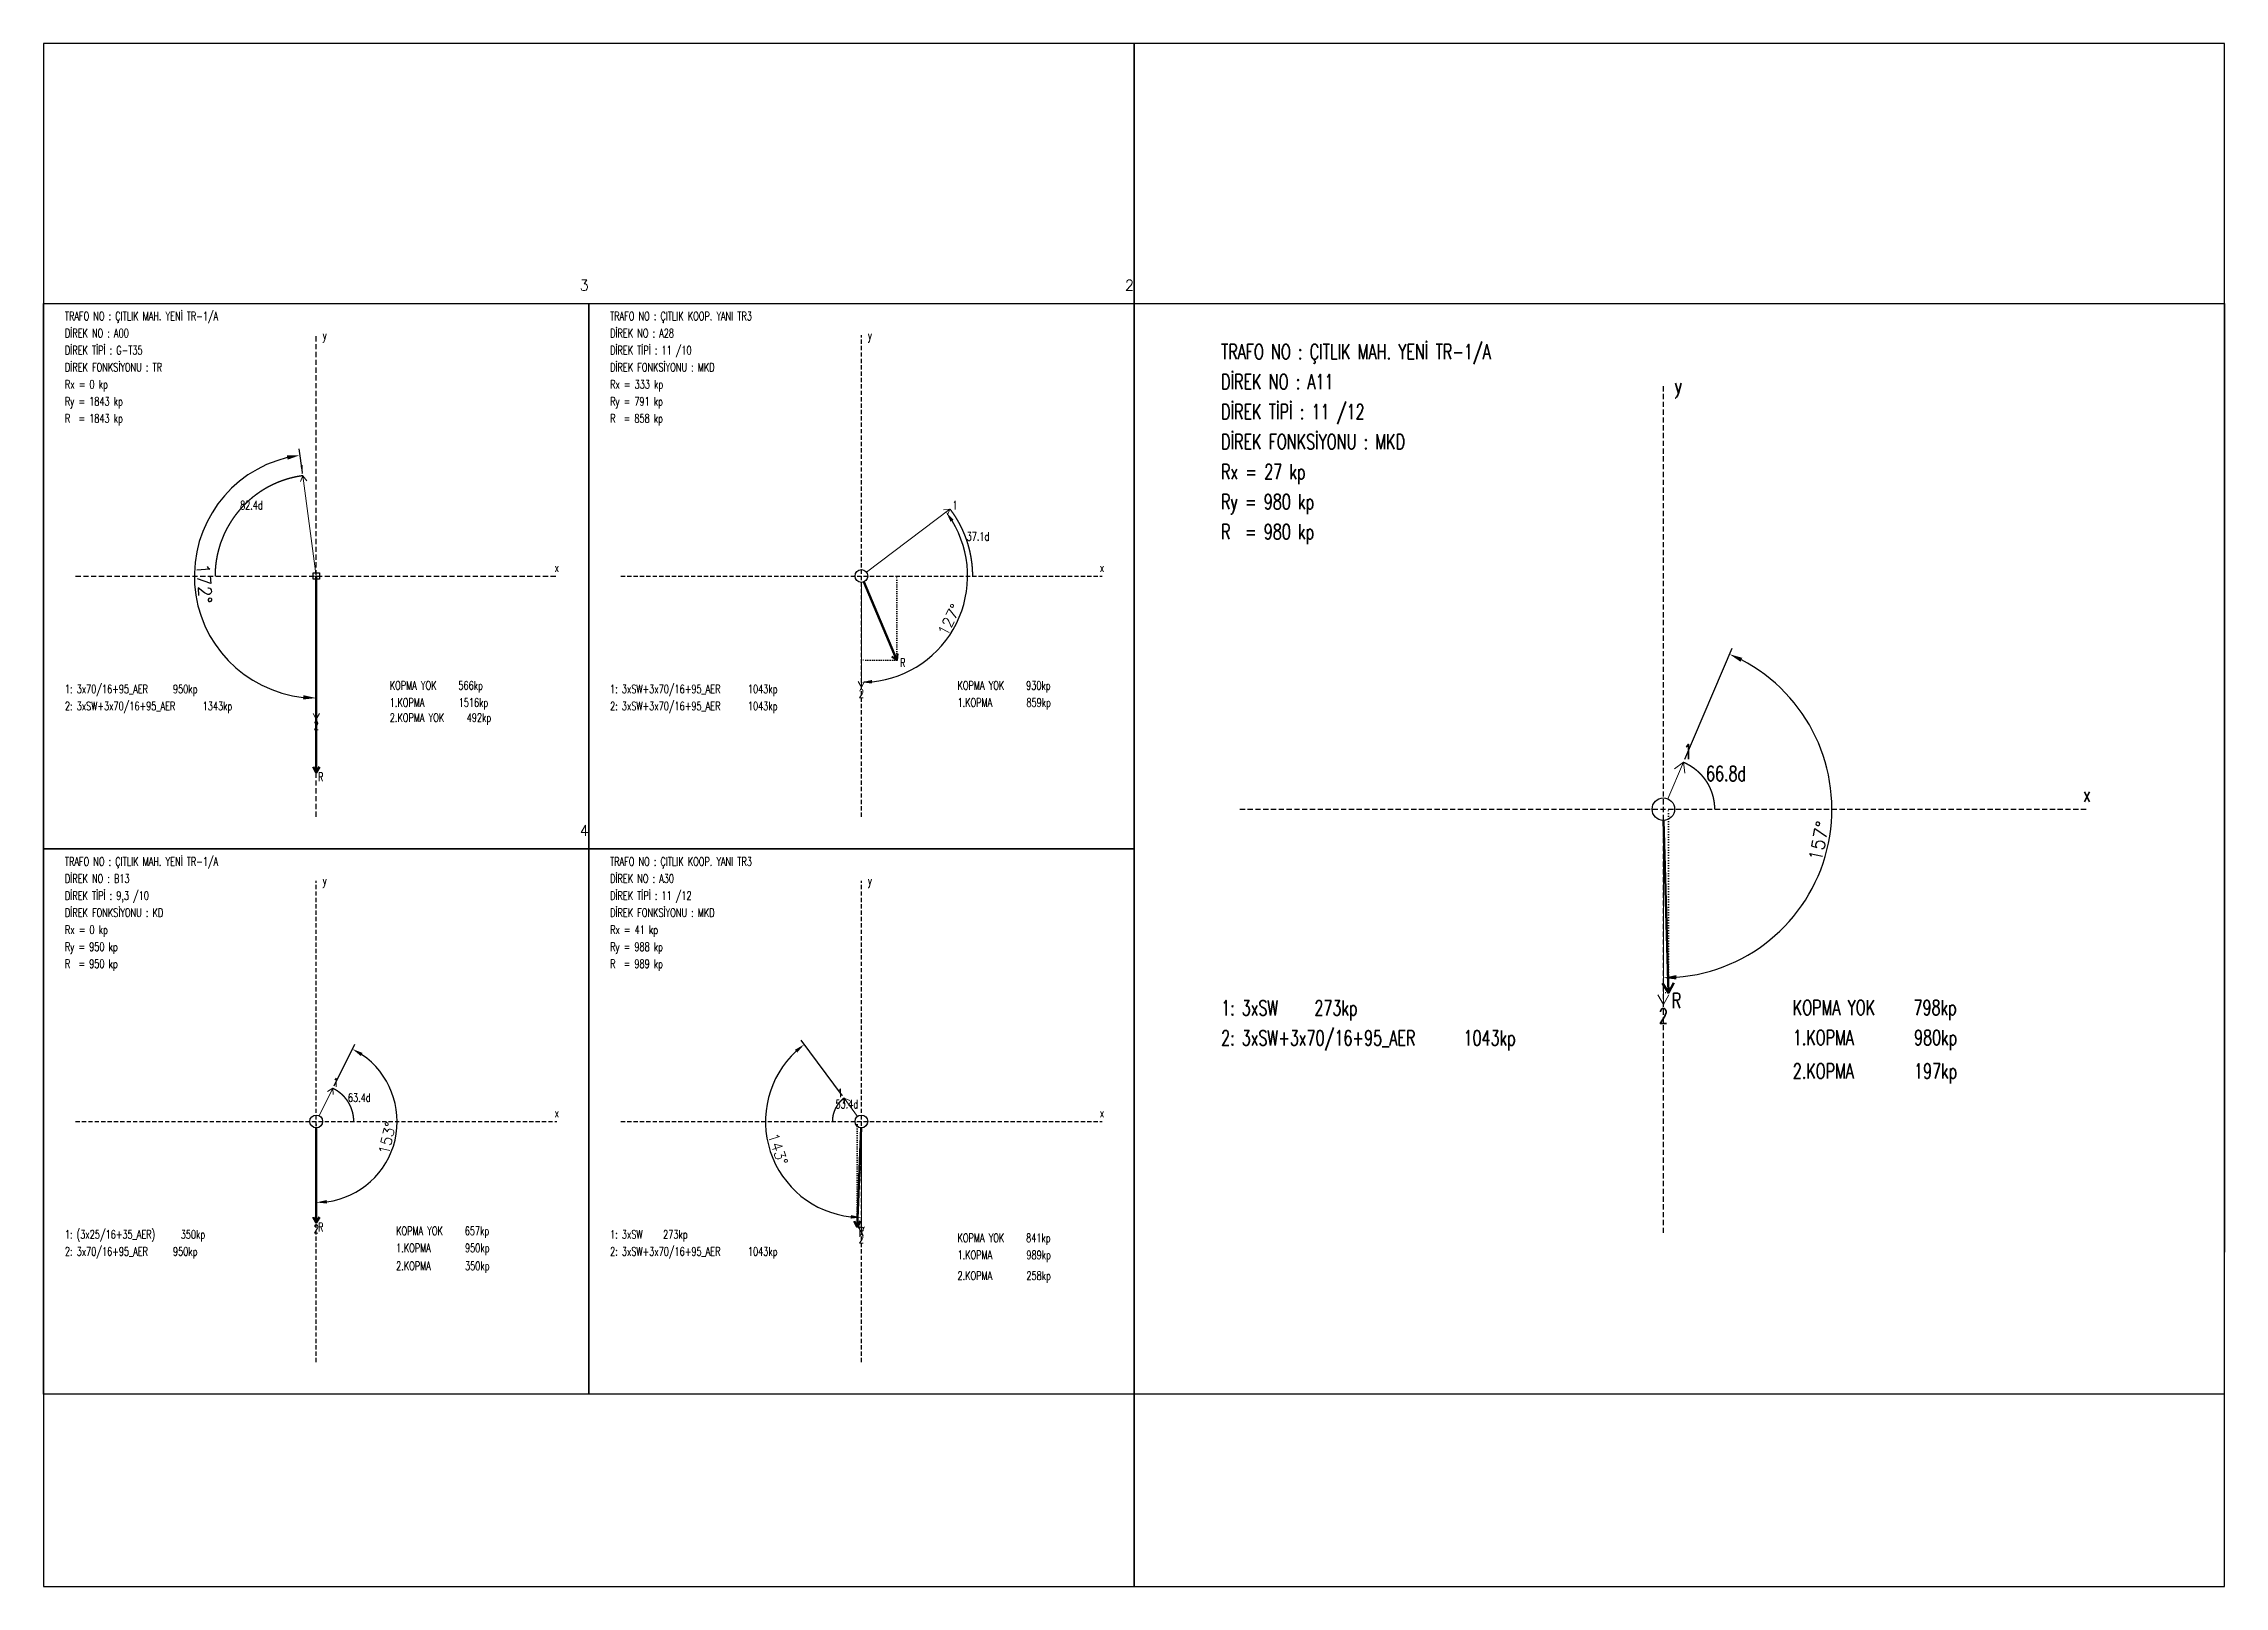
# Model space of a CAD drawing. Header units: millimetres. Extents: x 843 to 1263, y -95 to 202.
import ezdxf
from ezdxf.enums import TextEntityAlignment as Align

# ---------------------------------------------------------------- set-up
doc = ezdxf.new("R2010")
doc.units = ezdxf.units.MM
doc.header["$PDMODE"] = 3
doc.header["$PDSIZE"] = -0.7
doc.linetypes.add('ACAD_ISO07W100', pattern=[0.2, 0, -0.2])
doc.linetypes.add('DASHDOT', pattern=[0.75, 0.5, -0.25])
doc.styles.get("Standard").update_dxf_attribs({"font": 'RomanS'})
doc.dimstyles.new('ISO-25', dxfattribs={"dimtxt": 2.5, "dimasz": 2.5, "dimexe": 1.25, "dimexo": 0.625, "dimtad": 1, "dimtxsty": 'Standard', "dimcen": 2.5, "dimadec": 0, "dimazin": 2, "dimtfac": 0, "dimtdec": 0, "dimtofl": 0, "dimtmove": 0, "dimatfit": 0, "dimfxl": 1, "dimtzin": 0, "dimarcsym": 0})

msp = doc.modelspace()

# ---------------------------------------------------------------- texts
msp.add_text('3', height=2.051).set_placement((947.569, 154.564), align=Align.RIGHT)
at = {"width": 0.7}
for s, height, p in [('TRAFO NO : ÇITLIK MAH. YENİ TR-1/A', 1.64062, (846.67, 149.643)), ('DİREK NO : A00', 1.64062, (846.67, 146.361)), ('DİREK TİPİ : G-T35', 1.64062, (846.67, 143.08)), ('TRAFO NO : ÇITLIK MAH. YENİ TR-1/A', 2.88729, (1069.342, 142.781)), ('DİREK FONKSİYONU : TR', 1.64062, (846.67, 139.799)), ('DİREK NO : A11', 2.88729, (1069.342, 137.006)), ('Rx = 0 kp', 1.6406, (846.67, 136.518)), ('Ry = 1843 kp', 1.64062, (846.67, 133.236)), ('R  = 1843 kp', 1.64062, (846.67, 129.955)), ('DİREK TİPİ : 11 /12', 2.88729, (1069.342, 131.232)), ('DİREK FONKSİYONU : MKD', 2.88729, (1069.342, 125.457)), ('Rx = 27 kp', 2.8873, (1069.342, 119.683)), ('Ry = 980 kp', 2.88729, (1069.342, 113.908)), ('R  = 980 kp', 2.88729, (1069.342, 108.133)), ('2: 3xSW+3x70/16+95_AER    1343kp', 1.64062, (846.67, 74.584)), ('1: 3x70/16+95_AER    950kp', 1.64062, (846.67, 77.865)), ('KOPMA YOK    566kp', 1.64062, (909.236, 78.542)), ('2.KOPMA YOK    492kp', 1.64062, (909.236, 72.352)), ('1: 3xSW    273kp', 2.88729, (1069.342, 16.462)), ('KOPMA YOK    798kp', 2.88729, (1179.451, 16.541)), ('2: 3xSW+3x70/16+95_AER    1043kp', 2.88729, (1069.342, 10.687)), ('2.KOPMA       197kp', 2.88729, (1179.451, 4.299))]:
    msp.add_text(s, height=height, dxfattribs=at).set_placement(p, align=Align.MIDDLE_LEFT)
for s, height, p in [('y', 1.641, (896.709, 145.951)), ('y', 2.887, (1157.404, 136.284)), ('x', 1.641, (941.416, 101.244)), ('x', 2.887, (1236.083, 57.606))]:
    msp.add_text(s, height=height, dxfattribs=at).set_placement(p, align=Align.MIDDLE_CENTER)
at = {"lineweight": 15, "width": 0.7}
for s, height, p in [('1', 1.641, (892.32, 120.133)), ('2', 1.641, (895.069, 70.831)), ('1', 2.887, (1159.244, 65.768)), ('2', 2.887, (1154.517, 14.928))]:
    msp.add_text(s, height=height, dxfattribs=at).set_placement(p, align=Align.MIDDLE_CENTER)
at = {"color": 1, "width": 0.7}
for s, height, p in [('82.4d', 1.6406, (880.407, 112.433)), ('66.8d', 2.8873, (1162.741, 60.145))]:
    msp.add_text(s, height=height, dxfattribs=at).set_placement(p)
for s, height, p in [('1.KOPMA       1516kp', 1.64062, (909.236, 75.261)), ('1.KOPMA       980kp', 2.88729, (1179.451, 10.766))]:
    msp.add_text(s, height=height, dxfattribs=at).set_placement(p, align=Align.MIDDLE_LEFT)
at = {"lineweight": 70, "width": 0.7}
for height, p in [(1.641, (895.939, 60.938)), (2.887, (1157.058, 17.874))]:
    msp.add_text('R', height=height, dxfattribs=at).set_placement(p, align=Align.MIDDLE_CENTER)

# ---------------------------------------------------------------- blocks, each defined once
blk = doc.blocks.new('*D20')
at = {"color": 0, "lineweight": -2, "transparency": 16777216}
blk.add_line((1158.64, 64.35), (1167.77, 85.71), dxfattribs=at)
blk.add_arc((1154.52, 54.72), 32.46, 274.4145, 62.4269, dxfattribs=at)
at = {"color": 0, "transparency": 16777216}
for points in [[(1169.36, 83.11), (1169.72, 83.86), (1167.28, 84.56)], [(1157.03, 21.94), (1157, 22.78), (1154.52, 22.26)]]:
    blk.add_solid(points, dxfattribs=at)
at = {"layer": 'Defpoints', "color": 0, "transparency": 16777216}
for p in [(1158.39, 63.78), (1155.37, 56.71), (1154.52, 52.55), (1180.19, 34.86), (1154.52, 17.09)]:
    blk.add_point(p, dxfattribs=at)
at = {"color": 0, "transparency": 16777216, "insert": (1184.48, 48.58), "char_height": 2.5, "attachment_point": 5, "rotation": 78.4207}
blk.add_mtext('157°', dxfattribs=at)
blk = doc.blocks.new('*D5')
at = {"color": 0, "lineweight": -2, "transparency": 16777216}
blk.add_arc((217, 64), 24.93, 275.7486, 31.3548, dxfattribs=at)
at = {"color": 0, "transparency": 16777216}
for points in [[(237.94, 76.74), (238.63, 77.21), (236.88, 79.04)], [(219.52, 38.78), (219.48, 39.61), (217, 39.07)]]:
    blk.add_solid(points, dxfattribs=at)
at = {"layer": 'Defpoints', "color": 0, "transparency": 16777216}
for p in [(237.79, 79.72), (217, 62.5), (218.2, 64.9), (233.8, 45.58), (217, 37.94)]:
    blk.add_point(p, dxfattribs=at)
at = {"color": 0, "transparency": 16777216, "insert": (237.64, 53.73), "char_height": 2.5, "attachment_point": 5, "rotation": 63.5517}
blk.add_mtext('127°', dxfattribs=at)
blk = doc.blocks.new('*D7')
at = {"color": 0, "lineweight": -2, "transparency": 16777216}
blk.add_line((212.56, -58.02), (202.84, -44.91), dxfattribs=at)
blk.add_arc((217, -64), 22.52, 132.94, 263.6364, dxfattribs=at)
at = {"color": 0, "transparency": 16777216}
for points in [[(201.39, -47.19), (201.92, -47.83), (203.58, -45.91)], [(214.53, -85.97), (214.48, -86.8), (217, -86.52)]]:
    blk.add_solid(points, dxfattribs=at)
at = {"layer": 'Defpoints', "color": 0, "transparency": 16777216}
for p in [(212.93, -58.52), (194.59, -61.8), (216.11, -62.8), (217, -65.5), (217, -90.06)]:
    blk.add_point(p, dxfattribs=at)
at = {"color": 0, "transparency": 16777216, "insert": (197.4, -70.48), "char_height": 2.5, "attachment_point": 5, "rotation": 288.2882}
blk.add_mtext('143°', dxfattribs=at)
blk = doc.blocks.new('*D10')
at = {"color": 0, "lineweight": -2, "transparency": 16777216}
blk.add_line((527.2, 72.38), (532.07, 82.11), dxfattribs=at)
blk.add_arc((523, 64), 19.01, 277.5412, 55.8543, dxfattribs=at)
at = {"color": 0, "transparency": 16777216}
for points in [[(533.46, 79.37), (533.88, 80.09), (531.51, 81)], [(525.52, 44.74), (525.47, 45.57), (523, 44.99)]]:
    blk.add_solid(points, dxfattribs=at)
at = {"layer": 'Defpoints', "color": 0, "transparency": 16777216}
for p in [(526.92, 71.82), (523, 64), (523.67, 65.34), (537.8, 52.07), (523, 40.25)]:
    blk.add_point(p, dxfattribs=at)
at = {"color": 0, "transparency": 16777216, "insert": (539.67, 60.06), "char_height": 2.5, "attachment_point": 5, "rotation": 76.6977}
blk.add_mtext('153°', dxfattribs=at)
blk = doc.blocks.new('*D29')
at = {"color": 0, "lineweight": -2, "transparency": 16777216}
blk.add_line((892.4, 119.53), (891.79, 124.12), dxfattribs=at)
blk.add_arc((895.07, 99.6), 23.48, 103.7283, 263.8977, dxfattribs=at)
at = {"color": 0, "transparency": 16777216}
for points in [[(889.42, 122.83), (889.57, 122.01), (891.95, 122.88)], [(892.59, 76.67), (892.55, 75.84), (895.07, 76.12)]]:
    blk.add_solid(points, dxfattribs=at)
at = {"layer": 'Defpoints', "color": 0, "transparency": 16777216}
for p in [(892.48, 118.91), (873.77, 109.5), (895.07, 99.6), (895.07, 99.6), (895.07, 61.81)]:
    blk.add_point(p, dxfattribs=at)
at = {"color": 0, "transparency": 16777216, "insert": (873.51, 98.17), "char_height": 2.5, "attachment_point": 5, "rotation": 273.813}
blk.add_mtext('172°', dxfattribs=at)
blk = doc.blocks.new('GDS')
at = {"linetype": 'DASHDOT', "ltscale": 2}
for p, q in [((217, 7.5), (217, 120.5)), ((160.5, 64), (273.5, 64)), ((217, -120.5), (217, -7.5)), ((160.5, -64), (273.5, -64))]:
    blk.add_line(p, q, dxfattribs=at)
at = {"lineweight": 15}
for p, q in [((218.196181, 64.904779), (237.786078, 79.722369)), ((237.786078, 79.722369), (236.297591, 79.536876)), ((237.786078, 79.722369), (237.202475, 78.340555)), ((217, 62.5), (217, 37.9375)), ((217, 37.9375), (216.25, 39.236538)), ((217, 37.9375), (217.75, 39.236538)), ((216.106255, -62.795535), (212.933024, -58.519094)), ((212.933024, -58.519094), (214.309411, -59.115383)), ((212.933024, -58.519094), (213.104816, -60.009224)), ((217, -65.5), (217, -90.0625)), ((217, -90.0625), (216.25, -88.763462)), ((217, -90.0625), (217.75, -88.763462))]:
    blk.add_line(p, q, dxfattribs=at)
at = {"lineweight": 70}
for p, q in [((217.581352, 62.617416), (225.314245, 44.226891)), ((225.314245, 44.226891), (224.119356, 45.133667)), ((225.314245, 44.226891), (225.502091, 45.715082)), ((216.938294, -65.498572), (215.982771, -88.704066)), ((215.982771, -88.704066), (215.28685, -87.375271)), ((215.982771, -88.704066), (216.78558, -87.436984))]:
    blk.add_line(p, q, dxfattribs=at)
at = {"linetype": 'ACAD_ISO07W100', "ltscale": 2}
for p, q in [((225.314245, 44.226891), (225.314245, 64)), ((225.314245, 44.226891), (217, 44.226891)), ((215.982771, -88.704066), (215.982771, -64)), ((215.982771, -88.704066), (217, -88.704066))]:
    blk.add_line(p, q, dxfattribs=at)
at = {"flags": 128}
for points in [[(153, 0), (153, 128), (281, 128), (281, 0), (153, 0)], [(153, -128), (153, 0), (281, 0), (281, -128), (153, -128)]]:
    blk.add_lwpolyline(points, close=True, dxfattribs=at)
at = {"color": 1, "flags": 128}
for points in [[(237.786078, 79.722369), (237.786078, 79.722369), (237.813487, 79.686066), (237.840832, 79.649716), (237.868114, 79.613318), (237.895333, 79.576873), (237.922488, 79.54038), (237.949579, 79.50384), (237.976607, 79.467252), (238.00357, 79.430617), (238.03047, 79.393936), (238.057305, 79.357207), (238.084076, 79.320432), (238.110783, 79.28361), (238.137426, 79.246741), (238.164004, 79.209826), (238.190518, 79.172865), (238.216968, 79.135858), (238.243352, 79.098804), (238.269672, 79.061704), (238.295928, 79.024559), (238.322118, 78.987368), (238.348243, 78.950131), (238.374304, 78.912848), (238.400299, 78.87552), (238.426229, 78.838147), (238.452094, 78.800729), (238.477893, 78.763265), (238.503627, 78.725757), (238.529296, 78.688203), (238.554899, 78.650605), (238.580436, 78.612963), (238.605908, 78.575275), (238.631314, 78.537544), (238.656653, 78.499768), (238.681927, 78.461948), (238.707135, 78.424084), (238.732277, 78.386176), (238.757352, 78.348224), (238.782361, 78.310228), (238.807304, 78.272189), (238.832181, 78.234107), (238.856991, 78.195981), (238.881734, 78.157811), (238.906411, 78.119599), (238.931021, 78.081344), (238.955564, 78.043045), (238.98004, 78.004704), (239.00445, 77.96632), (239.028792, 77.927894), (239.053067, 77.889426), (239.077275, 77.850915), (239.101416, 77.812361), (239.125489, 77.773766), (239.149495, 77.735129), (239.173434, 77.69645), (239.197305, 77.657729), (239.221108, 77.618967), (239.244844, 77.580163), (239.268512, 77.541317), (239.292112, 77.502431), (239.315644, 77.463503), (239.339109, 77.424535), (239.362505, 77.385525), (239.385833, 77.346475), (239.409093, 77.307384), (239.432284, 77.268252), (239.455408, 77.229081), (239.478463, 77.189868), (239.501449, 77.150616), (239.524367, 77.111324), (239.547216, 77.071991), (239.569997, 77.032619), (239.592709, 76.993207), (239.615352, 76.953756), (239.637926, 76.914265), (239.660431, 76.874734), (239.682867, 76.835165), (239.705234, 76.795556), (239.727532, 76.755909), (239.74976, 76.716222), (239.77192, 76.676497), (239.79401, 76.636733), (239.81603, 76.596931), (239.837981, 76.55709), (239.859863, 76.517211), (239.881675, 76.477294), (239.903417, 76.437339), (239.925089, 76.397346), (239.946692, 76.357316), (239.968224, 76.317247), (239.989687, 76.277142), (240.011079, 76.236998), (240.032402, 76.196818), (240.053654, 76.1566), (240.074837, 76.116345), (240.095948, 76.076054), (240.11699, 76.035725), (240.137961, 75.99536), (240.158862, 75.954959), (240.179692, 75.914521), (240.200451, 75.874046), (240.22114, 75.833536), (240.241758, 75.792989), (240.262305, 75.752407), (240.282782, 75.711789), (240.303187, 75.671135), (240.323521, 75.630445), (240.343785, 75.58972), (240.363977, 75.54896), (240.384098, 75.508165), (240.404148, 75.467334), (240.424127, 75.426469), (240.444034, 75.385569), (240.46387, 75.344634), (240.483634, 75.303664), (240.503327, 75.26266), (240.522948, 75.221622), (240.542498, 75.18055), (240.561976, 75.139443), (240.581382, 75.098303), (240.600716, 75.057129), (240.619979, 75.015921), (240.639169, 74.97468), (240.658287, 74.933405), (240.677334, 74.892097), (240.696308, 74.850755), (240.71521, 74.809381), (240.73404, 74.767974), (240.752797, 74.726534), (240.771483, 74.685061), (240.790095, 74.643556), (240.808636, 74.602018), (240.827103, 74.560448), (240.845498, 74.518846), (240.863821, 74.477211), (240.882071, 74.435545), (240.900248, 74.393847), (240.918352, 74.352118), (240.936384, 74.310356), (240.954342, 74.268564), (240.972228, 74.22674), (240.99004, 74.184885), (241.007779, 74.142999), (241.025446, 74.101082), (241.043039, 74.059134), (241.060559, 74.017156), (241.078005, 73.975147), (241.095379, 73.933108), (241.112678, 73.891039), (241.129905, 73.848939), (241.147058, 73.806809), (241.164137, 73.76465), (241.181143, 73.722461), (241.198075, 73.680242), (241.214933, 73.637994), (241.231718, 73.595716), (241.248428, 73.553409), (241.265065, 73.511073), (241.281628, 73.468708), (241.298117, 73.426314), (241.314532, 73.383892), (241.330873, 73.34144), (241.34714, 73.298961), (241.363333, 73.256453), (241.379451, 73.213917), (241.395495, 73.171353), (241.411465, 73.12876), (241.427361, 73.086141), (241.443182, 73.043493), (241.458929, 73.000818), (241.474601, 72.958115), (241.490198, 72.915385), (241.505721, 72.872628), (241.52117, 72.829844), (241.536543, 72.787033), (241.551842, 72.744196), (241.567066, 72.701331), (241.582215, 72.65844), (241.59729, 72.615523), (241.612289, 72.57258), (241.627214, 72.52961), (241.642063, 72.486615), (241.656838, 72.443593), (241.671537, 72.400546), (241.686161, 72.357473), (241.70071, 72.314375), (241.715184, 72.271252), (241.729582, 72.228103), (241.743905, 72.184929), (241.758153, 72.14173), (241.772325, 72.098507), (241.786422, 72.055259), (241.800443, 72.011986), (241.814389, 71.968689), (241.828259, 71.925368), (241.842054, 71.882022), (241.855773, 71.838652), (241.869416, 71.795259), (241.882983, 71.751842), (241.896475, 71.708401), (241.909891, 71.664937), (241.923231, 71.621449), (241.936494, 71.577938), (241.949682, 71.534404), (241.962794, 71.490848), (241.97583, 71.447268), (241.98879, 71.403666), (242.001674, 71.360041), (242.014482, 71.316393), (242.027213, 71.272724), (242.039868, 71.229032), (242.052447, 71.185318), (242.06495, 71.141582), (242.077376, 71.097825), (242.089726, 71.054046), (242.101999, 71.010245), (242.114196, 70.966423), (242.126317, 70.92258), (242.138361, 70.878716), (242.150328, 70.834831), (242.162219, 70.790925), (242.174033, 70.746998), (242.18577, 70.703051), (242.197431, 70.659083), (242.209015, 70.615095), (242.220522, 70.571087), (242.231952, 70.527059), (242.243305, 70.483011), (242.254582, 70.438943), (242.265782, 70.394856), (242.276904, 70.350749), (242.28795, 70.306623), (242.298919, 70.262478), (242.30981, 70.218313), (242.320625, 70.17413), (242.331362, 70.129928), (242.342022, 70.085707), (242.352605, 70.041467), (242.363111, 69.99721), (242.373539, 69.952933), (242.38389, 69.908639), (242.394164, 69.864327), (242.404361, 69.819997), (242.41448, 69.775649), (242.424521, 69.731284), (242.434486, 69.686901), (242.444373, 69.642501), (242.454182, 69.598083), (242.463913, 69.553649), (242.473568, 69.509198), (242.483144, 69.464729), (242.492643, 69.420245), (242.502064, 69.375743), (242.511408, 69.331226), (242.520674, 69.286692), (242.529862, 69.242142), (242.538972, 69.197576), (242.548005, 69.152994), (242.55696, 69.108396), (242.565837, 69.063783), (242.574636, 69.019155), (242.583357, 68.974511), (242.592, 68.929852), (242.600565, 68.885178), (242.609052, 68.840489), (242.617462, 68.795786), (242.625793, 68.751068), (242.634046, 68.706335), (242.642221, 68.661588), (242.650318, 68.616827), (242.658337, 68.572052), (242.666278, 68.527262), (242.67414, 68.482459), (242.681924, 68.437643), (242.68963, 68.392813), (242.697258, 68.347969), (242.704808, 68.303112), (242.712279, 68.258242), (242.719672, 68.21336), (242.726986, 68.168464), (242.734222, 68.123555), (242.74138, 68.078634), (242.748459, 68.033701), (242.75546, 67.988755), (242.762383, 67.943798), (242.769227, 67.898828), (242.775992, 67.853846), (242.782679, 67.808853), (242.789288, 67.763848), (242.795818, 67.718831), (242.802269, 67.673803), (242.808642, 67.628764), (242.814936, 67.583714), (242.821151, 67.538653), (242.827288, 67.493581), (242.833346, 67.448499), (242.839325, 67.403406), (242.845226, 67.358303), (242.851048, 67.313189), (242.856791, 67.268066), (242.862456, 67.222932), (242.868041, 67.177789), (242.873548, 67.132636), (242.878976, 67.087473), (242.884326, 67.042301), (242.889596, 66.99712), (242.894787, 66.951929), (242.8999, 66.90673), (242.904934, 66.861522), (242.909889, 66.816305), (242.914765, 66.771079), (242.919562, 66.725845), (242.92428, 66.680603), (242.928919, 66.635352), (242.933479, 66.590094), (242.93796, 66.544827), (242.942362, 66.499553), (242.946685, 66.454272), (242.950929, 66.408982), (242.955094, 66.363686), (242.95918, 66.318382), (242.963187, 66.273071), (242.967114, 66.227753), (242.970963, 66.182429), (242.974732, 66.137098), (242.978423, 66.09176), (242.982034, 66.046416), (242.985566, 66.001066), (242.989019, 65.955709), (242.992393, 65.910347), (242.995687, 65.864979), (242.998903, 65.819605), (243.002039, 65.774226), (243.005096, 65.728841), (243.008074, 65.683451), (243.010972, 65.638056), (243.013792, 65.592655), (243.016532, 65.54725), (243.019193, 65.501841), (243.021774, 65.456426), (243.024276, 65.411007), (243.026699, 65.365584), (243.029043, 65.320157), (243.031308, 65.274726), (243.033493, 65.229291), (243.035599, 65.183852), (243.037625, 65.138409), (243.039573, 65.092964), (243.04144, 65.047514), (243.043229, 65.002062), (243.044938, 64.956606), (243.046568, 64.911148), (243.048119, 64.865687), (243.04959, 64.820223), (243.050982, 64.774757), (243.052294, 64.729288), (243.053528, 64.683817), (243.054681, 64.638344), (243.055756, 64.592869), (243.056751, 64.547392), (243.057667, 64.501914), (243.058503, 64.456434), (243.05926, 64.410952), (243.059937, 64.36547), (243.060536, 64.319986), (243.061054, 64.274501), (243.061494, 64.229016), (243.061854, 64.18353), (243.062134, 64.138043), (243.062336, 64.092556), (243.062457, 64.047068), (243.0625, 64.001581), (243.0625, 64)], [(212.933024, -58.519094), (212.933024, -58.519094), (212.923465, -58.5262), (212.913917, -58.533323), (212.904382, -58.540463), (212.89486, -58.54762), (212.88535, -58.554793), (212.875852, -58.561983), (212.866368, -58.569189), (212.856895, -58.576412), (212.847436, -58.583651), (212.837989, -58.590907), (212.828554, -58.598179), (212.819133, -58.605468), (212.809724, -58.612773), (212.800328, -58.620095), (212.790945, -58.627433), (212.781574, -58.634787), (212.772216, -58.642158), (212.762872, -58.649545), (212.75354, -58.656948), (212.744221, -58.664368), (212.734915, -58.671804), (212.725622, -58.679256), (212.716342, -58.686724), (212.707075, -58.694209), (212.697821, -58.701709), (212.688581, -58.709226), (212.679353, -58.716759), (212.670139, -58.724308), (212.660938, -58.731873), (212.65175, -58.739454), (212.642575, -58.747051), (212.633413, -58.754664), (212.624265, -58.762294), (212.61513, -58.769939), (212.606009, -58.7776), (212.596901, -58.785277), (212.587806, -58.792969), (212.578725, -58.800678), (212.569657, -58.808402), (212.560603, -58.816143), (212.551562, -58.823899), (212.542535, -58.831671), (212.533521, -58.839458), (212.524521, -58.847262), (212.515535, -58.855081), (212.506562, -58.862915), (212.497603, -58.870766), (212.488657, -58.878632), (212.479726, -58.886513), (212.470808, -58.89441), (212.461904, -58.902323), (212.453014, -58.910251), (212.444137, -58.918195), (212.435275, -58.926154), (212.426426, -58.934129), (212.417592, -58.942119), (212.408771, -58.950125), (212.399964, -58.958146), (212.391172, -58.966182), (212.382393, -58.974233), (212.373628, -58.9823), (212.364878, -58.990382), (212.356142, -58.99848), (212.347419, -59.006593), (212.338711, -59.01472), (212.330017, -59.022864), (212.321338, -59.031022), (212.312672, -59.039195), (212.304021, -59.047384), (212.295385, -59.055587), (212.286762, -59.063806), (212.278154, -59.072039), (212.26956, -59.080288), (212.260981, -59.088552), (212.252416, -59.09683), (212.243866, -59.105124), (212.23533, -59.113432), (212.226808, -59.121756), (212.218301, -59.130094), (212.209809, -59.138447), (212.201331, -59.146815), (212.192868, -59.155198), (212.18442, -59.163595), (212.175986, -59.172007), (212.167567, -59.180434), (212.159163, -59.188875), (212.150773, -59.197332), (212.142398, -59.205802), (212.134038, -59.214288), (212.125693, -59.222788), (212.117363, -59.231302), (212.109047, -59.239831), (212.100746, -59.248375), (212.092461, -59.256933), (212.08419, -59.265506), (212.075934, -59.274093), (212.067693, -59.282694), (212.059468, -59.29131), (212.051257, -59.29994), (212.043061, -59.308584), (212.034881, -59.317242), (212.026716, -59.325915), (212.018565, -59.334603), (212.01043, -59.343304), (212.00231, -59.352019), (211.994206, -59.360749), (211.986116, -59.369493), (211.978042, -59.378251), (211.969983, -59.387023), (211.96194, -59.395809), (211.953912, -59.404609), (211.945899, -59.413423), (211.937902, -59.422251), (211.92992, -59.431093), (211.921953, -59.439949), (211.914002, -59.448819), (211.906067, -59.457702), (211.898146, -59.4666), (211.890242, -59.475511), (211.882353, -59.484436), (211.87448, -59.493375), (211.866622, -59.502328), (211.85878, -59.511294), (211.850953, -59.520274), (211.843143, -59.529268), (211.835348, -59.538275), (211.827568, -59.547296), (211.819805, -59.55633), (211.812057, -59.565378), (211.804325, -59.574439), (211.796609, -59.583514), (211.788909, -59.592603), (211.781224, -59.601704), (211.773556, -59.61082), (211.765903, -59.619948), (211.758266, -59.62909), (211.750646, -59.638245), (211.743041, -59.647414), (211.735452, -59.656595), (211.72788, -59.66579), (211.720323, -59.674999), (211.712783, -59.68422), (211.705258, -59.693455), (211.69775, -59.702702), (211.690258, -59.711963), (211.682782, -59.721237), (211.675322, -59.730523), (211.667879, -59.739823), (211.660451, -59.749136), (211.65304, -59.758462), (211.645646, -59.7678), (211.638267, -59.777152), (211.630905, -59.786516), (211.623559, -59.795894), (211.61623, -59.805284), (211.608917, -59.814687), (211.60162, -59.824102), (211.59434, -59.83353), (211.587077, -59.842971), (211.57983, -59.852425), (211.572599, -59.861891), (211.565385, -59.87137), (211.558187, -59.880862), (211.551006, -59.890366), (211.543842, -59.899882), (211.536694, -59.909411), (211.529563, -59.918953), (211.522449, -59.928507), (211.515351, -59.938073), (211.50827, -59.947652), (211.501206, -59.957243), (211.494158, -59.966846), (211.487127, -59.976462), (211.480113, -59.98609), (211.473116, -59.99573), (211.466136, -60.005382), (211.459172, -60.015047), (211.452226, -60.024723), (211.445296, -60.034412), (211.438383, -60.044113), (211.431487, -60.053826), (211.424608, -60.063551), (211.417746, -60.073288), (211.410902, -60.083036), (211.404074, -60.092797), (211.397263, -60.10257), (211.390469, -60.112354), (211.383692, -60.122151), (211.376933, -60.131959), (211.37019, -60.141779), (211.363465, -60.151611), (211.356757, -60.161454), (211.350066, -60.171309), (211.343392, -60.181176), (211.336736, -60.191055), (211.330097, -60.200945), (211.323475, -60.210846), (211.31687, -60.22076), (211.310283, -60.230684), (211.303713, -60.24062), (211.29716, -60.250568), (211.290625, -60.260527), (211.284107, -60.270497), (211.277606, -60.280479), (211.271123, -60.290472), (211.264658, -60.300477), (211.258209, -60.310492), (211.251779, -60.320519), (211.245366, -60.330558), (211.23897, -60.340607), (211.232592, -60.350667), (211.226231, -60.360739), (211.219889, -60.370822), (211.213563, -60.380915), (211.207256, -60.39102), (211.200965, -60.401136), (211.194693, -60.411262), (211.188438, -60.4214), (211.182201, -60.431549), (211.175982, -60.441708), (211.169781, -60.451878), (211.163597, -60.462059), (211.157431, -60.472251), (211.151283, -60.482454), (211.145152, -60.492667), (211.13904, -60.502891), (211.132945, -60.513126), (211.126868, -60.523371), (211.120809, -60.533627), (211.114768, -60.543893), (211.108745, -60.55417), (211.10274, -60.564457), (211.096753, -60.574755), (211.090784, -60.585064), (211.084833, -60.595382), (211.0789, -60.605711), (211.072984, -60.616051), (211.067087, -60.626401), (211.061208, -60.636761), (211.055347, -60.647131), (211.049505, -60.657511), (211.04368, -60.667902), (211.037873, -60.678303), (211.032085, -60.688714), (211.026315, -60.699135), (211.020563, -60.709566), (211.014829, -60.720007), (211.009114, -60.730458), (211.003416, -60.740919), (210.997737, -60.75139), (210.992076, -60.761871), (210.986434, -60.772362), (210.98081, -60.782862), (210.975204, -60.793373), (210.969617, -60.803893), (210.964048, -60.814423), (210.958497, -60.824962), (210.952965, -60.835511), (210.947451, -60.84607), (210.941955, -60.856639), (210.936478, -60.867217), (210.93102, -60.877804), (210.92558, -60.888402), (210.920158, -60.899008), (210.914755, -60.909624), (210.909371, -60.92025), (210.904005, -60.930885), (210.898658, -60.941529), (210.893329, -60.952182), (210.888019, -60.962845), (210.882727, -60.973517), (210.877454, -60.984198), (210.8722, -60.994889), (210.866965, -61.005588), (210.861748, -61.016297), (210.856549, -61.027015), (210.85137, -61.037742), (210.846209, -61.048478), (210.841067, -61.059223), (210.835944, -61.069976), (210.83084, -61.080739), (210.825754, -61.091511), (210.820687, -61.102291), (210.815639, -61.113081), (210.81061, -61.123879), (210.805599, -61.134686), (210.800608, -61.145501), (210.795635, -61.156326), (210.790682, -61.167159), (210.785747, -61.178), (210.780831, -61.18885), (210.775934, -61.199709), (210.771056, -61.210577), (210.766197, -61.221452), (210.761357, -61.232337), (210.756536, -61.243229), (210.751734, -61.25413), (210.746951, -61.26504), (210.742187, -61.275958), (210.737443, -61.286884), (210.732717, -61.297818), (210.72801, -61.308761), (210.723323, -61.319711), (210.718654, -61.33067), (210.714005, -61.341637), (210.709375, -61.352613), (210.704764, -61.363596), (210.700172, -61.374587), (210.695599, -61.385586), (210.691046, -61.396594), (210.686512, -61.407609), (210.681997, -61.418632), (210.677501, -61.429663), (210.673025, -61.440702), (210.668568, -61.451748), (210.66413, -61.462802), (210.659711, -61.473864), (210.655312, -61.484934), (210.650932, -61.496012), (210.646571, -61.507097), (210.64223, -61.518189), (210.637908, -61.529289), (210.633606, -61.540397), (210.629322, -61.551512), (210.625059, -61.562635), (210.620814, -61.573765), (210.61659, -61.584902), (210.612384, -61.596047), (210.608198, -61.607199), (210.604032, -61.618359), (210.599885, -61.629526), (210.595757, -61.640699), (210.591649, -61.651881), (210.587561, -61.663069), (210.583492, -61.674264), (210.579442, -61.685467), (210.575413, -61.696676), (210.571402, -61.707893), (210.567412, -61.719116), (210.56344, -61.730347), (210.559489, -61.741584), (210.555557, -61.752828), (210.551645, -61.764079), (210.547752, -61.775337), (210.543879, -61.786602), (210.540026, -61.797873), (210.536192, -61.809151), (210.532379, -61.820436), (210.528584, -61.831728), (210.52481, -61.843026), (210.521055, -61.85433), (210.51732, -61.865642), (210.513605, -61.876959), (210.509909, -61.888283), (210.506234, -61.899614), (210.502578, -61.910951), (210.498941, -61.922294), (210.495325, -61.933644), (210.491728, -61.945), (210.488152, -61.956362), (210.484595, -61.96773), (210.481058, -61.979105), (210.477541, -61.990486), (210.474043, -62.001873), (210.470566, -62.013266), (210.467108, -62.024665), (210.463671, -62.03607), (210.460253, -62.047481), (210.456855, -62.058898), (210.453477, -62.070321), (210.450119, -62.081749), (210.446781, -62.093184), (210.443463, -62.104624), (210.440165, -62.116071), (210.436887, -62.127523), (210.433629, -62.13898), (210.430391, -62.150444), (210.427173, -62.161912), (210.423975, -62.173387), (210.420797, -62.184867), (210.417639, -62.196353), (210.414501, -62.207844), (210.411383, -62.21934), (210.408285, -62.230842), (210.405207, -62.24235), (210.40215, -62.253863), (210.399112, -62.265381), (210.396095, -62.276904), (210.393097, -62.288433), (210.39012, -62.299966), (210.387163, -62.311505), (210.384226, -62.32305), (210.381309, -62.334599), (210.378413, -62.346153), (210.375536, -62.357713), (210.37268, -62.369277), (210.369844, -62.380846), (210.367028, -62.392421), (210.364233, -62.404), (210.361457, -62.415584), (210.358702, -62.427173), (210.355967, -62.438766), (210.353252, -62.450365), (210.350558, -62.461968), (210.347884, -62.473576), (210.34523, -62.485188), (210.342596, -62.496805), (210.339982, -62.508427), (210.337389, -62.520053), (210.334816, -62.531684), (210.332264, -62.543319), (210.329732, -62.554958), (210.32722, -62.566602), (210.324728, -62.578251), (210.322257, -62.589903), (210.319806, -62.60156), (210.317375, -62.613222), (210.314965, -62.624887), (210.312575, -62.636557), (210.310206, -62.648231), (210.307857, -62.659909), (210.305528, -62.671591), (210.30322, -62.683277), (210.300932, -62.694967), (210.298664, -62.706661), (210.296417, -62.718359), (210.294191, -62.730061), (210.291984, -62.741767), (210.289799, -62.753476), (210.287633, -62.76519), (210.285488, -62.776907), (210.283364, -62.788628), (210.28126, -62.800352), (210.279176, -62.81208), (210.277113, -62.823812), (210.275071, -62.835548), (210.273048, -62.847287), (210.271047, -62.859029), (210.269066, -62.870775), (210.267105, -62.882525), (210.265165, -62.894277), (210.263245, -62.906034), (210.261346, -62.917793), (210.259468, -62.929556), (210.25761, -62.941322), (210.255772, -62.953091), (210.253955, -62.964864), (210.252159, -62.976639), (210.250383, -62.988418), (210.248628, -63.0002), (210.246893, -63.011985), (210.245179, -63.023773), (210.243486, -63.035564), (210.241813, -63.047357), (210.24016, -63.059154), (210.238528, -63.070954), (210.236917, -63.082756), (210.235327, -63.094561), (210.233757, -63.106369), (210.232207, -63.11818), (210.230679, -63.129993), (210.22917, -63.141809), (210.227683, -63.153628), (210.226216, -63.165449), (210.22477, -63.177273), (210.223344, -63.189099), (210.221939, -63.200928), (210.220555, -63.212759), (210.219191, -63.224593), (210.217848, -63.236429), (210.216526, -63.248267), (210.215224, -63.260107), (210.213943, -63.27195), (210.212683, -63.283795), (210.211443, -63.295642), (210.210224, -63.307492), (210.209026, -63.319343), (210.207848, -63.331197), (210.206691, -63.343052), (210.205555, -63.35491), (210.204439, -63.366769), (210.203345, -63.378631), (210.20227, -63.390494), (210.201217, -63.402359), (210.200184, -63.414226), (210.199172, -63.426095), (210.198181, -63.437966), (210.19721, -63.449838), (210.196261, -63.461712), (210.195331, -63.473587), (210.194423, -63.485465), (210.193535, -63.497343), (210.192668, -63.509224), (210.191822, -63.521105), (210.190997, -63.532989), (210.190192, -63.544873), (210.189408, -63.556759), (210.188645, -63.568647), (210.187902, -63.580535), (210.187181, -63.592425), (210.18648, -63.604317), (210.185799, -63.616209), (210.18514, -63.628103), (210.184501, -63.639997), (210.183883, -63.651893), (210.183286, -63.66379), (210.18271, -63.675688), (210.182154, -63.687587), (210.181619, -63.699487), (210.181105, -63.711388), (210.180612, -63.723289), (210.180139, -63.735192), (210.179687, -63.747095), (210.179256, -63.758999), (210.178846, -63.770904), (210.178457, -63.782809), (210.178088, -63.794716), (210.17774, -63.806622), (210.177413, -63.81853), (210.177107, -63.830438), (210.176821, -63.842346), (210.176556, -63.854255), (210.176312, -63.866164), (210.176089, -63.878074), (210.175887, -63.889984), (210.175705, -63.901895), (210.175544, -63.913806), (210.175404, -63.925717), (210.175285, -63.937628), (210.175187, -63.949539), (210.175109, -63.961451), (210.175052, -63.973363), (210.175016, -63.985275), (210.175001, -63.997186), (210.175, -64)]]:
    blk.add_lwpolyline(points, dxfattribs=at)
for centre in [(217, 64), (217, -64)]:
    blk.add_circle(centre, 1.5)
blk.add_text('2', height=2.5).set_placement((281, 131), align=Align.RIGHT)
at = {"width": 0.7}
for s, p in [('TRAFO NO : ÇITLIK KOOP. YANI TR3', (158, 125)), ('DİREK NO : A28', (158, 121)), ('DİREK TİPİ : 11 /10', (158, 117)), ('DİREK FONKSİYONU : MKD', (158, 113)), ('Rx = 333 kp', (158, 109)), ('Ry = 791 kp', (158, 105)), ('R  = 858 kp', (158, 101)), ('1: 3xSW+3x70/16+95_AER    1043kp', (158, 37.5)), ('2: 3xSW+3x70/16+95_AER    1043kp', (158, 33.5)), ('1.KOPMA       859kp', (239.567372, 34.325215)), ('TRAFO NO : ÇITLIK KOOP. YANI TR3', (158, -3)), ('DİREK NO : A30', (158, -7)), ('DİREK TİPİ : 11 /12', (158, -11)), ('DİREK FONKSİYONU : MKD', (158, -15)), ('Rx = 41 kp', (158, -19)), ('Ry = 988 kp', (158, -23)), ('R  = 989 kp', (158, -27)), ('1: 3xSW    273kp', (158, -90.5)), ('KOPMA YOK    841kp', (239.567372, -91.320956)), ('2: 3xSW+3x70/16+95_AER    1043kp', (158, -94.5)), ('2.KOPMA       258kp', (239.567372, -100.198213))]:
    blk.add_text(s, height=2, dxfattribs=at).set_placement(p, align=Align.MIDDLE_LEFT)
for s, p in [('y', (219, 120.5)), ('x', (273.5, 66)), ('y', (219, -7.5)), ('x', (273.5, -62))]:
    blk.add_text(s, height=2, dxfattribs=at).set_placement(p, align=Align.MIDDLE_CENTER)
at = {"lineweight": 15, "width": 0.7}
for s, p in [('1', (238.982399, 80.627253)), ('2', (217, 36.4375)), ('1', (212.039184, -57.314499)), ('2', (217, -91.5625))]:
    blk.add_text(s, height=2, dxfattribs=at).set_placement(p, align=Align.MIDDLE_CENTER)
at = {"color": 1, "width": 0.7}
for s, p in [('37.1d', (241.708208, 72.292067)), ('53.4d', (210.903372, -60.932141))]:
    blk.add_text(s, height=2, dxfattribs=at).set_placement(p)
at = {"lineweight": 70, "width": 0.7}
for p in [(226.703109, 43.660273), (216.998895, -89.807465)]:
    blk.add_text('R', height=2, dxfattribs=at).set_placement(p, align=Align.MIDDLE_CENTER)
at = {"color": 1, "width": 0.7}
for s, p in [('KOPMA YOK    930kp', (239.567372, 38.325215)), ('1.KOPMA       989kp', (239.567372, -95.320956))]:
    blk.add_text(s, height=2, dxfattribs=at).set_placement(p, align=Align.MIDDLE_LEFT)
for base, line1, line2, picture, middle in [((233.798344, 45.582707), ((217, 62.5), (217, 37.9375)), ((218.196181, 64.904779), (237.786078, 79.722369)), '*D5', (237.639769, 53.732651)), ((194.587333, -61.796201), ((217, -65.5), (217, -90.0625)), ((216.106255, -62.795535), (212.933024, -58.519094)), '*D7', (197.397059, -70.478571))]:
    dim = blk.add_angular_dim_2l(base=base, line1=line1, line2=line2, dimstyle='ISO-25', override={"dimazin": 0, "dimtfac": 1, "dimtdec": 2, "dimtofl": 1, "dimatfit": 3, "dimtzin": 8})
    dim.commit()
    dim.dimension.update_dxf_attribs({"geometry": picture, "text_midpoint": middle})
blk = doc.blocks.new('SDF')
at = {"linetype": 'DASHDOT', "ltscale": 2}
for p, q in [((523, 7.5), (523, 120.5)), ((466.5, 64), (579.5, 64))]:
    blk.add_line(p, q, dxfattribs=at)
at = {"lineweight": 15}
for p, q in [((523.671688, 65.341065), (526.918512, 71.823539)), ((526.918512, 71.823539), (525.666175, 70.997917)), ((526.918512, 71.823539), (527.007353, 70.326172)), ((523, 62.5), (523, 40.25)), ((523, 40.25), (522.25, 41.549038)), ((523, 40.25), (523.75, 41.549038))]:
    blk.add_line(p, q, dxfattribs=at)
at = {"linetype": 'ACAD_ISO07W100', "ltscale": 2}
for q in [(523, 64), (523, 40.25)]:
    blk.add_line((523, 40.25), q, dxfattribs=at)
at = {"lineweight": 70}
for p, q in [((523, 62.5), (523, 40.25)), ((523, 40.25), (522.25, 41.549038)), ((523, 40.25), (523.75, 41.549038))]:
    blk.add_line(p, q, dxfattribs=at)
at = {"flags": 128}
blk.add_lwpolyline([(459, 0), (459, 128), (587, 128), (587, 0), (459, 0)], close=True, dxfattribs=at)
at = {"color": 1, "flags": 128}
blk.add_lwpolyline([(526.918512, 71.823539), (526.918512, 71.823539), (526.932161, 71.816688), (526.945797, 71.809813), (526.959422, 71.802915), (526.973035, 71.795992), (526.986635, 71.789046), (527.000224, 71.782076), (527.0138, 71.775083), (527.027364, 71.768065), (527.040915, 71.761025), (527.054455, 71.75396), (527.067982, 71.746872), (527.081496, 71.73976), (527.094999, 71.732625), (527.108488, 71.725466), (527.121966, 71.718283), (527.13543, 71.711077), (527.148882, 71.703848), (527.162322, 71.696595), (527.175749, 71.689319), (527.189163, 71.682019), (527.202564, 71.674696), (527.215952, 71.667349), (527.229328, 71.659979), (527.242691, 71.652586), (527.25604, 71.64517), (527.269377, 71.63773), (527.282701, 71.630267), (527.296012, 71.62278), (527.30931, 71.615271), (527.322594, 71.607738), (527.335866, 71.600182), (527.349124, 71.592603), (527.362369, 71.585001), (527.375601, 71.577376), (527.388819, 71.569727), (527.402024, 71.562056), (527.415215, 71.554361), (527.428394, 71.546644), (527.441558, 71.538903), (527.454709, 71.53114), (527.467847, 71.523353), (527.480971, 71.515544), (527.494081, 71.507712), (527.507178, 71.499857), (527.52026, 71.491979), (527.533329, 71.484078), (527.546385, 71.476154), (527.559426, 71.468208), (527.572454, 71.460239), (527.585467, 71.452247), (527.598467, 71.444233), (527.611453, 71.436196), (527.624424, 71.428136), (527.637382, 71.420053), (527.650325, 71.411948), (527.663254, 71.403821), (527.676169, 71.39567), (527.68907, 71.387498), (527.701956, 71.379303), (527.714829, 71.371085), (527.727686, 71.362845), (527.74053, 71.354582), (527.753359, 71.346297), (527.766173, 71.33799), (527.778973, 71.32966), (527.791758, 71.321308), (527.804529, 71.312934), (527.817285, 71.304537), (527.830027, 71.296118), (527.842754, 71.287677), (527.855466, 71.279214), (527.868163, 71.270728), (527.880845, 71.262221), (527.893513, 71.253691), (527.906165, 71.245139), (527.918803, 71.236565), (527.931426, 71.227969), (527.944033, 71.219351), (527.956626, 71.210711), (527.969204, 71.202049), (527.981766, 71.193366), (527.994313, 71.18466), (528.006845, 71.175932), (528.019362, 71.167183), (528.031863, 71.158411), (528.044349, 71.149618), (528.05682, 71.140803), (528.069275, 71.131966), (528.081715, 71.123108), (528.09414, 71.114228), (528.106549, 71.105326), (528.118942, 71.096403), (528.13132, 71.087458), (528.143682, 71.078491), (528.156028, 71.069503), (528.168359, 71.060493), (528.180674, 71.051462), (528.192973, 71.042409), (528.205257, 71.033335), (528.217524, 71.024239), (528.229776, 71.015122), (528.242012, 71.005984), (528.254231, 70.996824), (528.266435, 70.987643), (528.278623, 70.978441), (528.290795, 70.969218), (528.30295, 70.959973), (528.315089, 70.950707), (528.327213, 70.94142), (528.33932, 70.932111), (528.35141, 70.922782), (528.363485, 70.913431), (528.375543, 70.90406), (528.387584, 70.894667), (528.39961, 70.885254), (528.411618, 70.875819), (528.423611, 70.866363), (528.435587, 70.856887), (528.447546, 70.84739), (528.459488, 70.837871), (528.471414, 70.828332), (528.483324, 70.818773), (528.495216, 70.809192), (528.507092, 70.799591), (528.518951, 70.789969), (528.530794, 70.780326), (528.542619, 70.770663), (528.554428, 70.760979), (528.566219, 70.751274), (528.577994, 70.741549), (528.589752, 70.731803), (528.601493, 70.722037), (528.613216, 70.71225), (528.624923, 70.702443), (528.636612, 70.692616), (528.648284, 70.682768), (528.659939, 70.672899), (528.671577, 70.663011), (528.683198, 70.653102), (528.694801, 70.643173), (528.706387, 70.633223), (528.717955, 70.623254), (528.729506, 70.613264), (528.74104, 70.603254), (528.752556, 70.593224), (528.764055, 70.583174), (528.775536, 70.573103), (528.786999, 70.563013), (528.798445, 70.552903), (528.809873, 70.542773), (528.821283, 70.532623), (528.832676, 70.522453), (528.844051, 70.512263), (528.855408, 70.502053), (528.866747, 70.491824), (528.878069, 70.481574), (528.889372, 70.471305), (528.900658, 70.461017), (528.911926, 70.450708), (528.923175, 70.44038), (528.934407, 70.430032), (528.94562, 70.419665), (528.956816, 70.409278), (528.967993, 70.398872), (528.979152, 70.388446), (528.990293, 70.378001), (529.001415, 70.367536), (529.01252, 70.357052), (529.023606, 70.346548), (529.034673, 70.336026), (529.045722, 70.325483), (529.056753, 70.314922), (529.067766, 70.304341), (529.07876, 70.293742), (529.089735, 70.283123), (529.100692, 70.272484), (529.11163, 70.261827), (529.12255, 70.251151), (529.133451, 70.240455), (529.144333, 70.229741), (529.155197, 70.219008), (529.166041, 70.208255), (529.176867, 70.197484), (529.187675, 70.186694), (529.198463, 70.175885), (529.209233, 70.165057), (529.219983, 70.154211), (529.230715, 70.143345), (529.241427, 70.132461), (529.252121, 70.121559), (529.262796, 70.110637), (529.273451, 70.099697), (529.284088, 70.088739), (529.294705, 70.077762), (529.305303, 70.066766), (529.315882, 70.055752), (529.326442, 70.04472), (529.336982, 70.033669), (529.347503, 70.0226), (529.358005, 70.011512), (529.368487, 70.000406), (529.37895, 69.989282), (529.389394, 69.978139), (529.399818, 69.966978), (529.410222, 69.9558), (529.420607, 69.944603), (529.430973, 69.933387), (529.441319, 69.922154), (529.451645, 69.910903), (529.461952, 69.899634), (529.472239, 69.888347), (529.482506, 69.877041), (529.492753, 69.865718), (529.502981, 69.854377), (529.513189, 69.843019), (529.523377, 69.831642), (529.533545, 69.820248), (529.543694, 69.808836), (529.553822, 69.797406), (529.56393, 69.785959), (529.574019, 69.774494), (529.584087, 69.763011), (529.594136, 69.751511), (529.604164, 69.739993), (529.614172, 69.728458), (529.62416, 69.716905), (529.634128, 69.705335), (529.644075, 69.693748), (529.654003, 69.682143), (529.66391, 69.670521), (529.673796, 69.658882), (529.683663, 69.647225), (529.693509, 69.635551), (529.703335, 69.62386), (529.71314, 69.612152), (529.722925, 69.600427), (529.732689, 69.588685), (529.742433, 69.576926), (529.752156, 69.565149), (529.761859, 69.553356), (529.771541, 69.541546), (529.781203, 69.529719), (529.790843, 69.517875), (529.800464, 69.506014), (529.810063, 69.494137), (529.819642, 69.482243), (529.8292, 69.470332), (529.838737, 69.458405), (529.848253, 69.44646), (529.857748, 69.4345), (529.867223, 69.422522), (529.876677, 69.410528), (529.886109, 69.398518), (529.895521, 69.386491), (529.904912, 69.374448), (529.914281, 69.362389), (529.92363, 69.350313), (529.932957, 69.338221), (529.942264, 69.326112), (529.951549, 69.313988), (529.960813, 69.301847), (529.970056, 69.28969), (529.979278, 69.277517), (529.988478, 69.265328), (529.997657, 69.253122), (530.006815, 69.240901), (530.015951, 69.228664), (530.025066, 69.216411), (530.03416, 69.204142), (530.043232, 69.191857), (530.052283, 69.179556), (530.061312, 69.16724), (530.07032, 69.154908), (530.079306, 69.14256), (530.088271, 69.130196), (530.097214, 69.117817), (530.106135, 69.105422), (530.115035, 69.093012), (530.123913, 69.080586), (530.13277, 69.068145), (530.141605, 69.055688), (530.150418, 69.043216), (530.159209, 69.030729), (530.167978, 69.018226), (530.176726, 69.005708), (530.185451, 68.993174), (530.194155, 68.980626), (530.202837, 68.968062), (530.211497, 68.955483), (530.220135, 68.942889), (530.228751, 68.93028), (530.237345, 68.917656), (530.245917, 68.905017), (530.254467, 68.892363), (530.262994, 68.879694), (530.2715, 68.86701), (530.279983, 68.854312), (530.288445, 68.841598), (530.296884, 68.82887), (530.305301, 68.816128), (530.313695, 68.80337), (530.322067, 68.790598), (530.330417, 68.777811), (530.338745, 68.76501), (530.34705, 68.752194), (530.355333, 68.739364), (530.363594, 68.726519), (530.371832, 68.71366), (530.380048, 68.700787), (530.388241, 68.687899), (530.396412, 68.674997), (530.40456, 68.662081), (530.412685, 68.64915), (530.420788, 68.636205), (530.428869, 68.623247), (530.436926, 68.610274), (530.444962, 68.597287), (530.452974, 68.584286), (530.460964, 68.571271), (530.468931, 68.558242), (530.476875, 68.5452), (530.484796, 68.532143), (530.492695, 68.519073), (530.500571, 68.505989), (530.508424, 68.492891), (530.516254, 68.479779), (530.524061, 68.466654), (530.531846, 68.453516), (530.539607, 68.440363), (530.547345, 68.427197), (530.555061, 68.414018), (530.562753, 68.400825), (530.570423, 68.387619), (530.578069, 68.374399), (530.585692, 68.361167), (530.593292, 68.34792), (530.600869, 68.334661), (530.608423, 68.321388), (530.615954, 68.308103), (530.623461, 68.294804), (530.630945, 68.281492), (530.638406, 68.268167), (530.645844, 68.254829), (530.653259, 68.241478), (530.66065, 68.228114), (530.668017, 68.214737), (530.675362, 68.201347), (530.682683, 68.187945), (530.689981, 68.17453), (530.697255, 68.161102), (530.704506, 68.147661), (530.711733, 68.134208), (530.718937, 68.120742), (530.726117, 68.107264), (530.733274, 68.093773), (530.740407, 68.08027), (530.747517, 68.066754), (530.754603, 68.053226), (530.761665, 68.039685), (530.768704, 68.026132), (530.775719, 68.012567), (530.78271, 67.99899), (530.789678, 67.985401), (530.796622, 67.971799), (530.803542, 67.958185), (530.810439, 67.94456), (530.817311, 67.930922), (530.82416, 67.917272), (530.830985, 67.90361), (530.837786, 67.889937), (530.844563, 67.876251), (530.851317, 67.862554), (530.858046, 67.848845), (530.864752, 67.835124), (530.871433, 67.821392), (530.878091, 67.807648), (530.884725, 67.793892), (530.891334, 67.780125), (530.89792, 67.766346), (530.904481, 67.752556), (530.911019, 67.738754), (530.917532, 67.724941), (530.924021, 67.711117), (530.930486, 67.697281), (530.936927, 67.683434), (530.943344, 67.669576), (530.949736, 67.655707), (530.956105, 67.641826), (530.962449, 67.627935), (530.968768, 67.614032), (530.975064, 67.600119), (530.981335, 67.586194), (530.987582, 67.572259), (530.993805, 67.558312), (531.000003, 67.544355), (531.006177, 67.530387), (531.012326, 67.516408), (531.018451, 67.502419), (531.024552, 67.488418), (531.030628, 67.474408), (531.03668, 67.460386), (531.042707, 67.446354), (531.04871, 67.432312), (531.054688, 67.418259), (531.060642, 67.404196), (531.066571, 67.390122), (531.072476, 67.376038), (531.078356, 67.361944), (531.084211, 67.347839), (531.090042, 67.333725), (531.095848, 67.3196), (531.10163, 67.305465), (531.107386, 67.29132), (531.113118, 67.277165), (531.118826, 67.263), (531.124508, 67.248825), (531.130166, 67.23464), (531.135799, 67.220445), (531.141408, 67.206241), (531.146991, 67.192026), (531.15255, 67.177802), (531.158084, 67.163568), (531.163593, 67.149325), (531.169077, 67.135072), (531.174537, 67.12081), (531.179971, 67.106538), (531.18538, 67.092256), (531.190765, 67.077965), (531.196124, 67.063665), (531.201459, 67.049355), (531.206769, 67.035037), (531.212053, 67.020708), (531.217313, 67.006371), (531.222548, 66.992025), (531.227757, 66.977669), (531.232942, 66.963304), (531.238101, 66.948931), (531.243235, 66.934548), (531.248344, 66.920156), (531.253429, 66.905756), (531.258487, 66.891346), (531.263521, 66.876928), (531.26853, 66.862501), (531.273513, 66.848066), (531.278471, 66.833621), (531.283404, 66.819168), (531.288312, 66.804707), (531.293195, 66.790237), (531.298052, 66.775758), (531.302884, 66.761271), (531.307691, 66.746776), (531.312472, 66.732272), (531.317228, 66.71776), (531.321959, 66.703239), (531.326664, 66.688711), (531.331344, 66.674174), (531.335999, 66.659629), (531.340628, 66.645076), (531.345232, 66.630514), (531.34981, 66.615945), (531.354363, 66.601368), (531.358891, 66.586783), (531.363393, 66.57219), (531.367869, 66.557589), (531.37232, 66.542981), (531.376746, 66.528364), (531.381146, 66.51374), (531.385521, 66.499109), (531.38987, 66.484469), (531.394193, 66.469823), (531.398491, 66.455168), (531.402763, 66.440506), (531.40701, 66.425837), (531.411231, 66.41116), (531.415426, 66.396476), (531.419596, 66.381785), (531.42374, 66.367086), (531.427859, 66.352381), (531.431952, 66.337668), (531.436019, 66.322947), (531.44006, 66.30822), (531.444076, 66.293486), (531.448066, 66.278745), (531.45203, 66.263997), (531.455969, 66.249242), (531.459882, 66.23448), (531.463769, 66.219711), (531.46763, 66.204936), (531.471465, 66.190154), (531.475275, 66.175365), (531.479059, 66.160569), (531.482817, 66.145767), (531.486549, 66.130959), (531.490255, 66.116144), (531.493936, 66.101322), (531.49759, 66.086494), (531.501219, 66.07166), (531.504822, 66.056819), (531.508399, 66.041973), (531.51195, 66.02712), (531.515475, 66.01226), (531.518974, 65.997395), (531.522447, 65.982524), (531.525894, 65.967646), (531.529315, 65.952763), (531.53271, 65.937873), (531.53608, 65.922978), (531.539423, 65.908077), (531.54274, 65.89317), (531.546031, 65.878257), (531.549296, 65.863338), (531.552536, 65.848414), (531.555749, 65.833484), (531.558936, 65.818549), (531.562097, 65.803608), (531.565231, 65.788662), (531.56834, 65.77371), (531.571423, 65.758753), (531.574479, 65.74379), (531.57751, 65.728822), (531.580514, 65.713849), (531.583492, 65.69887), (531.586444, 65.683887), (531.58937, 65.668898), (531.59227, 65.653904), (531.595143, 65.638905), (531.597991, 65.623901), (531.600812, 65.608893), (531.603607, 65.593879), (531.606376, 65.57886), (531.609118, 65.563837), (531.611834, 65.548809), (531.614524, 65.533776), (531.617188, 65.518739), (531.619826, 65.503697), (531.622437, 65.48865), (531.625022, 65.473599), (531.627581, 65.458543), (531.630113, 65.443483), (531.63262, 65.428418), (531.6351, 65.413349), (531.637553, 65.398276), (531.63998, 65.383198), (531.642381, 65.368117), (531.644756, 65.353031), (531.647104, 65.337941), (531.649426, 65.322847), (531.651722, 65.307749), (531.653991, 65.292647), (531.656234, 65.27754), (531.658451, 65.262431), (531.660641, 65.247317), (531.662805, 65.232199), (531.664942, 65.217078), (531.667053, 65.201953), (531.669138, 65.186824), (531.671196, 65.171692), (531.673228, 65.156556), (531.675233, 65.141417), (531.677212, 65.126274), (531.679164, 65.111128), (531.681091, 65.095978), (531.68299, 65.080825), (531.684863, 65.065668), (531.68671, 65.050509), (531.68853, 65.035346), (531.690324, 65.02018), (531.692091, 65.005011), (531.693832, 64.989839), (531.695547, 64.974664), (531.697234, 64.959486), (531.698896, 64.944305), (531.700531, 64.929121), (531.702139, 64.913934), (531.703721, 64.898745), (531.705276, 64.883553), (531.706805, 64.868358), (531.708307, 64.85316), (531.709783, 64.83796), (531.711232, 64.822757), (531.712655, 64.807552), (531.714051, 64.792344), (531.715421, 64.777134), (531.716764, 64.761922), (531.718081, 64.746707), (531.719371, 64.73149), (531.720634, 64.716271), (531.721871, 64.701049), (531.723081, 64.685826), (531.724265, 64.6706), (531.725422, 64.655372), (531.726552, 64.640143), (531.727656, 64.624911), (531.728734, 64.609677), (531.729785, 64.594442), (531.730809, 64.579205), (531.731806, 64.563966), (531.732777, 64.548725), (531.733722, 64.533483), (531.73464, 64.518239), (531.735531, 64.502993), (531.736395, 64.487746), (531.737233, 64.472497), (531.738045, 64.457247), (531.738829, 64.441996), (531.739588, 64.426743), (531.740319, 64.411489), (531.741024, 64.396233), (531.741702, 64.380977), (531.742354, 64.365719), (531.742979, 64.35046), (531.743577, 64.3352), (531.744149, 64.319939), (531.744694, 64.304678), (531.745212, 64.289415), (531.745704, 64.274151), (531.746169, 64.258886), (531.746608, 64.243621), (531.74702, 64.228355), (531.747405, 64.213088), (531.747764, 64.197821), (531.748095, 64.182553), (531.748401, 64.167284), (531.748679, 64.152015), (531.748931, 64.136746), (531.749157, 64.121476), (531.749355, 64.106205), (531.749527, 64.090935), (531.749673, 64.075664), (531.749792, 64.060393), (531.749884, 64.045121), (531.749949, 64.02985), (531.749988, 64.014578), (531.75, 64)], dxfattribs=at)
blk.add_circle((523, 64), 1.5)
blk.add_text('4', height=2.5).set_placement((587, 131), align=Align.RIGHT)
at = {"width": 0.7}
for s, p in [('TRAFO NO : ÇITLIK MAH. YENİ TR-1/A', (464, 125)), ('DİREK NO : B13', (464, 121)), ('DİREK TİPİ : 9,3 /10', (464, 117)), ('DİREK FONKSİYONU : KD', (464, 113)), ('Rx = 0 kp', (464, 109)), ('Ry = 950 kp', (464, 105)), ('R  = 950 kp', (464, 101)), ('1: (3x25/16+35_AER)    350kp', (464, 37.5)), ('KOPMA YOK    657kp', (541.760696, 38.325215)), ('2: 3x70/16+95_AER    950kp', (464, 33.5)), ('2.KOPMA       350kp', (541.760696, 30.11319))]:
    blk.add_text(s, height=2, dxfattribs=at).set_placement(p, align=Align.MIDDLE_LEFT)
for s, p in [('y', (525, 120.5)), ('x', (579.5, 66))]:
    blk.add_text(s, height=2, dxfattribs=at).set_placement(p, align=Align.MIDDLE_CENTER)
at = {"lineweight": 15, "width": 0.7}
for s, p in [('1', (527.590257, 73.164717)), ('2', (523, 38.75))]:
    blk.add_text(s, height=2, dxfattribs=at).set_placement(p, align=Align.MIDDLE_CENTER)
at = {"color": 1, "width": 0.7}
blk.add_text('63.4d', height=2, dxfattribs=at).set_placement((530.444779, 68.597582))
at = {"lineweight": 70, "width": 0.7}
blk.add_text('R', height=2, dxfattribs=at).set_placement((524.06066, 39.18934), align=Align.MIDDLE_CENTER)
at = {"color": 1, "width": 0.7}
blk.add_text('1.KOPMA       950kp', height=2, dxfattribs=at).set_placement((541.760696, 34.325215), align=Align.MIDDLE_LEFT)
dim = blk.add_angular_dim_2l(base=(537.799459, 52.071907), line1=((523, 40.25), (523, 64)), line2=((523.671688, 65.341065), (526.918512, 71.823539)), dimstyle='ISO-25', override={"dimazin": 0, "dimtfac": 1, "dimtdec": 2, "dimtofl": 1, "dimatfit": 3, "dimtzin": 8})
dim.commit()
dim.dimension.update_dxf_attribs({"geometry": '*D10', "text_midpoint": (539.6733, 60.057902)})

# ---------------------------------------------------------------- dimensions: what is measured, and where the dimension line sits
for base, line1, line2, picture, middle in [((873.77, 109.497), ((895.069, 61.808), (895.069, 99.604)), ((895.069, 99.604), (892.483, 118.914)), '*D29', (873.507, 98.167)), ((1180.19, 34.862), ((1154.517, 52.553), (1154.517, 17.093)), ((1155.369, 56.709), (1158.392, 63.777)), '*D20', (1184.476, 48.58))]:
    dim = msp.add_angular_dim_2l(base=base, line1=line1, line2=line2, dimstyle='ISO-25', override={"dimazin": 0, "dimtfac": 1, "dimtdec": 2, "dimtofl": 1, "dimatfit": 3, "dimtzin": 8})
    dim.commit()
    dim.dimension.update_dxf_attribs({"geometry": picture, "text_midpoint": middle})

# ---------------------------------------------------------------- linework, layer by layer
for p, q in [((1052.569, 152.104), (1262.569, 152.104)), ((1052.569, -30.549), (1052.569, 152.104)), ((1262.569, 152.104), (1262.569, -30.549)), ((1262.569, -57.896), (1052.569, -57.896))]:
    msp.add_line(p, q)
at = {"linetype": 'DASHDOT', "ltscale": 2}
for p, q in [((895.069, 53.256), (895.069, 145.951)), ((1154.517, -26.847), (1154.517, 136.284)), ((848.721, 99.604), (941.416, 99.604)), ((1072.951, 54.718), (1236.083, 54.718))]:
    msp.add_line(p, q, dxfattribs=at)
at = {"lineweight": 15}
for p, q in [((892.483, 118.914), (892.015, 117.776)), ((895.069, 99.604), (892.483, 118.914)), ((892.483, 118.914), (893.234, 117.939)), ((895.069, 99.604), (895.069, 72.062)), ((895.069, 72.062), (894.453, 73.127)), ((895.069, 72.062), (895.684, 73.127)), ((1155.369, 56.709), (1158.392, 63.777)), ((1158.392, 63.777), (1156.659, 62.479)), ((1158.392, 63.777), (1158.65, 61.627)), ((1154.517, 52.553), (1154.517, 17.093)), ((1154.517, 17.093), (1153.434, 18.969)), ((1154.517, 17.093), (1155.6, 18.969))]:
    msp.add_line(p, q, dxfattribs=at)
at = {"lineweight": 70}
for p, q in [((895.069, 99.604), (895.069, 61.808)), ((895.069, 61.808), (894.453, 62.873)), ((895.069, 61.808), (895.684, 62.873)), ((1154.576, 52.554), (1155.486, 19.362)), ((1155.486, 19.362), (1154.352, 21.207)), ((1155.486, 19.362), (1156.517, 21.267))]:
    msp.add_line(p, q, dxfattribs=at)
at = {"linetype": 'ACAD_ISO07W100', "ltscale": 2}
for p, q in [((895.069, 61.808), (895.069, 99.604)), ((895.069, 61.808), (895.069, 61.808)), ((1155.486, 19.362), (1155.486, 54.718)), ((1155.486, 19.362), (1154.517, 19.362))]:
    msp.add_line(p, q, dxfattribs=at)
for points in [[(842.569, 202.104), (842.569, -94.896), (1052.569, -94.896), (1052.569, 202.104), (842.569, 202.104)], [(1052.569, 202.104), (1052.569, -94.896), (1262.569, -94.896), (1262.569, 202.104), (1052.569, 202.104)]]:
    msp.add_lwpolyline(points)
at = {"flags": 128}
for points in [[(842.569, 47.104), (842.569, 152.104), (947.569, 152.104), (947.569, 47.104), (842.569, 47.104)], [(894.453, 98.988), (894.453, 100.219), (895.684, 100.219), (895.684, 98.988), (894.453, 98.988)]]:
    msp.add_lwpolyline(points, close=True, dxfattribs=at)
at = {"color": 1, "flags": 128}
for points in [[(892.483, 118.914), (892.483, 118.914), (892.449, 118.909), (892.416, 118.905), (892.382, 118.9), (892.348, 118.895), (892.315, 118.89), (892.281, 118.886), (892.247, 118.881), (892.214, 118.876), (892.18, 118.871), (892.147, 118.866), (892.113, 118.86), (892.079, 118.855), (892.046, 118.85), (892.012, 118.845), (891.979, 118.839), (891.945, 118.834), (891.911, 118.828), (891.878, 118.823), (891.844, 118.817), (891.811, 118.812), (891.777, 118.806), (891.744, 118.8), (891.71, 118.794), (891.677, 118.788), (891.643, 118.783), (891.61, 118.777), (891.576, 118.77), (891.543, 118.764), (891.509, 118.758), (891.476, 118.752), (891.443, 118.746), (891.409, 118.739), (891.376, 118.733), (891.342, 118.726), (891.309, 118.72), (891.276, 118.713), (891.242, 118.707), (891.209, 118.7), (891.176, 118.693), (891.142, 118.686), (891.109, 118.679), (891.076, 118.672), (891.043, 118.665), (891.009, 118.658), (890.976, 118.651), (890.943, 118.644), (890.91, 118.637), (890.876, 118.63), (890.843, 118.622), (890.81, 118.615), (890.777, 118.607), (890.744, 118.6), (890.71, 118.592), (890.677, 118.585), (890.644, 118.577), (890.611, 118.569), (890.578, 118.561), (890.545, 118.554), (890.512, 118.546), (890.479, 118.538), (890.446, 118.53), (890.413, 118.521), (890.38, 118.513), (890.347, 118.505), (890.314, 118.497), (890.281, 118.489), (890.248, 118.48), (890.215, 118.472), (890.182, 118.463), (890.149, 118.455), (890.116, 118.446), (890.083, 118.437), (890.05, 118.429), (890.018, 118.42), (889.985, 118.411), (889.952, 118.402), (889.919, 118.393), (889.886, 118.384), (889.854, 118.375), (889.821, 118.366), (889.788, 118.357), (889.755, 118.347), (889.723, 118.338), (889.69, 118.329), (889.657, 118.319), (889.625, 118.31), (889.592, 118.3), (889.559, 118.291), (889.527, 118.281), (889.494, 118.271), (889.462, 118.262), (889.429, 118.252), (889.397, 118.242), (889.364, 118.232), (889.331, 118.222), (889.299, 118.212), (889.267, 118.202), (889.234, 118.192), (889.202, 118.182), (889.169, 118.171), (889.137, 118.161), (889.104, 118.151), (889.072, 118.14), (889.04, 118.13), (889.007, 118.119), (888.975, 118.109), (888.943, 118.098), (888.911, 118.087), (888.878, 118.076), (888.846, 118.066), (888.814, 118.055), (888.782, 118.044), (888.749, 118.033), (888.717, 118.022), (888.685, 118.011), (888.653, 117.999), (888.621, 117.988), (888.589, 117.977), (888.557, 117.966), (888.525, 117.954), (888.493, 117.943), (888.461, 117.931), (888.429, 117.92), (888.397, 117.908), (888.365, 117.896), (888.333, 117.885), (888.301, 117.873), (888.269, 117.861), (888.237, 117.849), (888.206, 117.837), (888.174, 117.825), (888.142, 117.813), (888.11, 117.801), (888.078, 117.789), (888.047, 117.777), (888.015, 117.764), (887.983, 117.752), (887.952, 117.74), (887.92, 117.727), (887.888, 117.715), (887.857, 117.702), (887.825, 117.689), (887.794, 117.677), (887.762, 117.664), (887.731, 117.651), (887.699, 117.638), (887.668, 117.626), (887.636, 117.613), (887.605, 117.6), (887.573, 117.587), (887.542, 117.573), (887.511, 117.56), (887.479, 117.547), (887.448, 117.534), (887.417, 117.52), (887.385, 117.507), (887.354, 117.494), (887.323, 117.48), (887.292, 117.467), (887.261, 117.453), (887.23, 117.439), (887.198, 117.426), (887.167, 117.412), (887.136, 117.398), (887.105, 117.384), (887.074, 117.37), (887.043, 117.356), (887.012, 117.342), (886.981, 117.328), (886.95, 117.314), (886.919, 117.3), (886.889, 117.286), (886.858, 117.271), (886.827, 117.257), (886.796, 117.242), (886.765, 117.228), (886.735, 117.213), (886.704, 117.199), (886.673, 117.184), (886.643, 117.17), (886.612, 117.155), (886.581, 117.14), (886.551, 117.125), (886.52, 117.11), (886.49, 117.095), (886.459, 117.08), (886.429, 117.065), (886.398, 117.05), (886.368, 117.035), (886.337, 117.02), (886.307, 117.005), (886.276, 116.989), (886.246, 116.974), (886.216, 116.959), (886.186, 116.943), (886.155, 116.928), (886.125, 116.912), (886.095, 116.896), (886.065, 116.881), (886.035, 116.865), (886.004, 116.849), (885.974, 116.833), (885.944, 116.817), (885.914, 116.801), (885.884, 116.785), (885.854, 116.769), (885.824, 116.753), (885.794, 116.737), (885.765, 116.721), (885.735, 116.705), (885.705, 116.688), (885.675, 116.672), (885.645, 116.655), (885.616, 116.639), (885.586, 116.622), (885.556, 116.606), (885.526, 116.589), (885.497, 116.573), (885.467, 116.556), (885.438, 116.539), (885.408, 116.522), (885.379, 116.505), (885.349, 116.488), (885.32, 116.471), (885.29, 116.454), (885.261, 116.437), (885.232, 116.42), (885.202, 116.403), (885.173, 116.386), (885.144, 116.368), (885.114, 116.351), (885.085, 116.334), (885.056, 116.316), (885.027, 116.299), (884.998, 116.281), (884.969, 116.264), (884.94, 116.246), (884.91, 116.228), (884.881, 116.21), (884.853, 116.193), (884.824, 116.175), (884.795, 116.157), (884.766, 116.139), (884.737, 116.121), (884.708, 116.103), (884.679, 116.085), (884.651, 116.067), (884.622, 116.048), (884.593, 116.03), (884.565, 116.012), (884.536, 115.993), (884.507, 115.975), (884.479, 115.957), (884.45, 115.938), (884.422, 115.92), (884.393, 115.901), (884.365, 115.882), (884.336, 115.864), (884.308, 115.845), (884.28, 115.826), (884.251, 115.807), (884.223, 115.788), (884.195, 115.769), (884.167, 115.75), (884.139, 115.731), (884.11, 115.712), (884.082, 115.693), (884.054, 115.674), (884.026, 115.655), (883.998, 115.635), (883.97, 115.616), (883.942, 115.596), (883.915, 115.577), (883.887, 115.558), (883.859, 115.538), (883.831, 115.518), (883.803, 115.499), (883.776, 115.479), (883.748, 115.459), (883.72, 115.44), (883.693, 115.42), (883.665, 115.4), (883.637, 115.38), (883.61, 115.36), (883.582, 115.34), (883.555, 115.32), (883.528, 115.3), (883.5, 115.28), (883.473, 115.259), (883.446, 115.239), (883.418, 115.219), (883.391, 115.198), (883.364, 115.178), (883.337, 115.158), (883.31, 115.137), (883.282, 115.117), (883.255, 115.096), (883.228, 115.075), (883.201, 115.055), (883.174, 115.034), (883.148, 115.013), (883.121, 114.992), (883.094, 114.971), (883.067, 114.95), (883.04, 114.93), (883.014, 114.908), (882.987, 114.887), (882.96, 114.866), (882.934, 114.845), (882.907, 114.824), (882.88, 114.803), (882.854, 114.781), (882.827, 114.76), (882.801, 114.739), (882.775, 114.717), (882.748, 114.696), (882.722, 114.674), (882.696, 114.653), (882.669, 114.631), (882.643, 114.609), (882.617, 114.588), (882.591, 114.566), (882.565, 114.544), (882.539, 114.522), (882.513, 114.5), (882.487, 114.478), (882.461, 114.456), (882.435, 114.434), (882.409, 114.412), (882.383, 114.39), (882.357, 114.368), (882.332, 114.346), (882.306, 114.324), (882.28, 114.301), (882.255, 114.279), (882.229, 114.257), (882.203, 114.234), (882.178, 114.212), (882.152, 114.189), (882.127, 114.167), (882.102, 114.144), (882.076, 114.121), (882.051, 114.099), (882.026, 114.076), (882, 114.053), (881.975, 114.03), (881.95, 114.007), (881.925, 113.984), (881.9, 113.962), (881.875, 113.939), (881.85, 113.915), (881.825, 113.892), (881.8, 113.869), (881.775, 113.846), (881.75, 113.823), (881.725, 113.8), (881.701, 113.776), (881.676, 113.753), (881.651, 113.73), (881.627, 113.706), (881.602, 113.683), (881.578, 113.659), (881.553, 113.636), (881.529, 113.612), (881.504, 113.588), (881.48, 113.565), (881.455, 113.541), (881.431, 113.517), (881.407, 113.493), (881.383, 113.469), (881.358, 113.445), (881.334, 113.421), (881.31, 113.397), (881.286, 113.373), (881.262, 113.349), (881.238, 113.325), (881.214, 113.301), (881.19, 113.277), (881.167, 113.253), (881.143, 113.228), (881.119, 113.204), (881.095, 113.18), (881.072, 113.155), (881.048, 113.131), (881.024, 113.106), (881.001, 113.082), (880.977, 113.057), (880.954, 113.033), (880.93, 113.008), (880.907, 112.983), (880.884, 112.959), (880.86, 112.934), (880.837, 112.909), (880.814, 112.884), (880.791, 112.859), (880.768, 112.834), (880.745, 112.809), (880.722, 112.784), (880.699, 112.759), (880.676, 112.734), (880.653, 112.709), (880.63, 112.684), (880.607, 112.659), (880.584, 112.633), (880.562, 112.608), (880.539, 112.583), (880.516, 112.557), (880.494, 112.532), (880.471, 112.506), (880.449, 112.481), (880.426, 112.455), (880.404, 112.43), (880.382, 112.404), (880.359, 112.379), (880.337, 112.353), (880.315, 112.327), (880.292, 112.301), (880.27, 112.276), (880.248, 112.25), (880.226, 112.224), (880.204, 112.198), (880.182, 112.172), (880.16, 112.146), (880.138, 112.12), (880.117, 112.094), (880.095, 112.068), (880.073, 112.042), (880.051, 112.015), (880.03, 111.989), (880.008, 111.963), (879.987, 111.937), (879.965, 111.91), (879.944, 111.884), (879.922, 111.857), (879.901, 111.831), (879.88, 111.804), (879.858, 111.778), (879.837, 111.751), (879.816, 111.725), (879.795, 111.698), (879.774, 111.671), (879.753, 111.645), (879.732, 111.618), (879.711, 111.591), (879.69, 111.564), (879.669, 111.537), (879.648, 111.511), (879.627, 111.484), (879.607, 111.457), (879.586, 111.43), (879.565, 111.403), (879.545, 111.376), (879.524, 111.348), (879.504, 111.321), (879.483, 111.294), (879.463, 111.267), (879.443, 111.24), (879.422, 111.212), (879.402, 111.185), (879.382, 111.158), (879.362, 111.13), (879.342, 111.103), (879.322, 111.075), (879.302, 111.048), (879.282, 111.02), (879.262, 110.993), (879.242, 110.965), (879.222, 110.938), (879.202, 110.91), (879.183, 110.882), (879.163, 110.854), (879.143, 110.827), (879.124, 110.799), (879.104, 110.771), (879.085, 110.743), (879.066, 110.715), (879.046, 110.687), (879.027, 110.659), (879.008, 110.631), (878.988, 110.603), (878.969, 110.575), (878.95, 110.547), (878.931, 110.519), (878.912, 110.491), (878.893, 110.462), (878.874, 110.434), (878.855, 110.406), (878.836, 110.378), (878.818, 110.349), (878.799, 110.321), (878.78, 110.292), (878.762, 110.264), (878.743, 110.236), (878.724, 110.207), (878.706, 110.178), (878.687, 110.15), (878.669, 110.121), (878.651, 110.093), (878.632, 110.064), (878.614, 110.035), (878.596, 110.007), (878.578, 109.978), (878.56, 109.949), (878.542, 109.92), (878.524, 109.891), (878.506, 109.862), (878.488, 109.834), (878.47, 109.805), (878.452, 109.776), (878.435, 109.747), (878.417, 109.717), (878.399, 109.688), (878.382, 109.659), (878.364, 109.63), (878.347, 109.601), (878.329, 109.572), (878.312, 109.543), (878.295, 109.513), (878.277, 109.484), (878.26, 109.455), (878.243, 109.425), (878.226, 109.396), (878.209, 109.367), (878.192, 109.337), (878.175, 109.308), (878.158, 109.278), (878.141, 109.249), (878.124, 109.219), (878.108, 109.189), (878.091, 109.16), (878.074, 109.13), (878.058, 109.101), (878.041, 109.071), (878.025, 109.041), (878.008, 109.011), (877.992, 108.982), (877.975, 108.952), (877.959, 108.922), (877.943, 108.892), (877.927, 108.862), (877.911, 108.832), (877.894, 108.802), (877.878, 108.772), (877.862, 108.742), (877.847, 108.712), (877.831, 108.682), (877.815, 108.652), (877.799, 108.622), (877.783, 108.592), (877.768, 108.562), (877.752, 108.531), (877.737, 108.501), (877.721, 108.471), (877.706, 108.441), (877.69, 108.41), (877.675, 108.38), (877.66, 108.349), (877.644, 108.319), (877.629, 108.289), (877.614, 108.258), (877.599, 108.228), (877.584, 108.197), (877.569, 108.167), (877.554, 108.136), (877.539, 108.106), (877.524, 108.075), (877.51, 108.044), (877.495, 108.014), (877.48, 107.983), (877.466, 107.952), (877.451, 107.922), (877.437, 107.891), (877.422, 107.86), (877.408, 107.829), (877.393, 107.798), (877.379, 107.767), (877.365, 107.737), (877.351, 107.706), (877.337, 107.675), (877.323, 107.644), (877.309, 107.613), (877.295, 107.582), (877.281, 107.551), (877.267, 107.52), (877.253, 107.489), (877.239, 107.458), (877.226, 107.426), (877.212, 107.395), (877.198, 107.364), (877.185, 107.333), (877.171, 107.302), (877.158, 107.27), (877.145, 107.239), (877.131, 107.208), (877.118, 107.176), (877.105, 107.145), (877.092, 107.114), (877.079, 107.082), (877.066, 107.051), (877.053, 107.02), (877.04, 106.988), (877.027, 106.957), (877.014, 106.925), (877.001, 106.894), (876.989, 106.862), (876.976, 106.83), (876.964, 106.799), (876.951, 106.767), (876.939, 106.736), (876.926, 106.704), (876.914, 106.672), (876.901, 106.641), (876.889, 106.609), (876.877, 106.577), (876.865, 106.545), (876.853, 106.514), (876.841, 106.482), (876.829, 106.45), (876.817, 106.418), (876.805, 106.386), (876.793, 106.354), (876.781, 106.323), (876.77, 106.291), (876.758, 106.259), (876.746, 106.227), (876.735, 106.195), (876.723, 106.163), (876.712, 106.131), (876.701, 106.099), (876.689, 106.067), (876.678, 106.034), (876.667, 106.002), (876.656, 105.97), (876.645, 105.938), (876.634, 105.906), (876.623, 105.874), (876.612, 105.842), (876.601, 105.809), (876.59, 105.777), (876.579, 105.745), (876.569, 105.713), (876.558, 105.68), (876.547, 105.648), (876.537, 105.616), (876.526, 105.583), (876.516, 105.551), (876.506, 105.518), (876.495, 105.486), (876.485, 105.454), (876.475, 105.421), (876.465, 105.389), (876.455, 105.356), (876.445, 105.324), (876.435, 105.291), (876.425, 105.259), (876.415, 105.226), (876.405, 105.194), (876.396, 105.161), (876.386, 105.128), (876.376, 105.096), (876.367, 105.063), (876.357, 105.03), (876.348, 104.998), (876.338, 104.965), (876.329, 104.932), (876.32, 104.9), (876.311, 104.867), (876.301, 104.834), (876.292, 104.801), (876.283, 104.769), (876.274, 104.736), (876.265, 104.703), (876.257, 104.67), (876.248, 104.637), (876.239, 104.605), (876.23, 104.572), (876.222, 104.539), (876.213, 104.506), (876.204, 104.473), (876.196, 104.44), (876.188, 104.407), (876.179, 104.374), (876.171, 104.341), (876.163, 104.308), (876.155, 104.275), (876.146, 104.242), (876.138, 104.209), (876.13, 104.176), (876.122, 104.143), (876.114, 104.11), (876.107, 104.077), (876.099, 104.044), (876.091, 104.011), (876.083, 103.978), (876.076, 103.944), (876.068, 103.911), (876.061, 103.878), (876.053, 103.845), (876.046, 103.812), (876.039, 103.778), (876.031, 103.745), (876.024, 103.712), (876.017, 103.679), (876.01, 103.646), (876.003, 103.612), (875.996, 103.579), (875.989, 103.546), (875.982, 103.512), (875.975, 103.479), (875.969, 103.446), (875.962, 103.412), (875.955, 103.379), (875.949, 103.346), (875.942, 103.312), (875.936, 103.279), (875.93, 103.246), (875.923, 103.212), (875.917, 103.179), (875.911, 103.145), (875.905, 103.112), (875.899, 103.078), (875.892, 103.045), (875.886, 103.011), (875.881, 102.978), (875.875, 102.944), (875.869, 102.911), (875.863, 102.877), (875.857, 102.844), (875.852, 102.81), (875.846, 102.777), (875.841, 102.743), (875.835, 102.71), (875.83, 102.676), (875.825, 102.643), (875.819, 102.609), (875.814, 102.575), (875.809, 102.542), (875.804, 102.508), (875.799, 102.475), (875.794, 102.441), (875.789, 102.407), (875.784, 102.374), (875.779, 102.34), (875.774, 102.306), (875.77, 102.273), (875.765, 102.239), (875.761, 102.205), (875.756, 102.171), (875.752, 102.138), (875.747, 102.104), (875.743, 102.07), (875.739, 102.037), (875.734, 102.003), (875.73, 101.969), (875.726, 101.935), (875.722, 101.902), (875.718, 101.868), (875.714, 101.834), (875.71, 101.8), (875.707, 101.766), (875.703, 101.733), (875.699, 101.699), (875.695, 101.665), (875.692, 101.631), (875.688, 101.597), (875.685, 101.564), (875.682, 101.53), (875.678, 101.496), (875.675, 101.462), (875.672, 101.428), (875.669, 101.394), (875.666, 101.361), (875.662, 101.327), (875.659, 101.293), (875.657, 101.259), (875.654, 101.225), (875.651, 101.191), (875.648, 101.157), (875.645, 101.123), (875.643, 101.089), (875.64, 101.056), (875.638, 101.022), (875.635, 100.988), (875.633, 100.954), (875.631, 100.92), (875.628, 100.886), (875.626, 100.852), (875.624, 100.818), (875.622, 100.784), (875.62, 100.75), (875.618, 100.716), (875.616, 100.682), (875.614, 100.648), (875.612, 100.614), (875.611, 100.58), (875.609, 100.546), (875.607, 100.512), (875.606, 100.479), (875.604, 100.445), (875.603, 100.411), (875.601, 100.377), (875.6, 100.343), (875.599, 100.309), (875.598, 100.275), (875.597, 100.241), (875.595, 100.207), (875.594, 100.173), (875.593, 100.139), (875.593, 100.105), (875.592, 100.071), (875.591, 100.037), (875.59, 100.003), (875.59, 99.969), (875.589, 99.935), (875.588, 99.901), (875.588, 99.867), (875.587, 99.833), (875.587, 99.799), (875.587, 99.765), (875.587, 99.731), (875.586, 99.697), (875.586, 99.663), (875.586, 99.629), (875.586, 99.604)], [(1158.392, 63.777), (1158.392, 63.777), (1158.408, 63.771), (1158.424, 63.764), (1158.439, 63.757), (1158.455, 63.75), (1158.471, 63.743), (1158.487, 63.736), (1158.502, 63.729), (1158.518, 63.722), (1158.534, 63.715), (1158.55, 63.708), (1158.565, 63.701), (1158.581, 63.694), (1158.597, 63.687), (1158.612, 63.68), (1158.628, 63.673), (1158.644, 63.666), (1158.659, 63.658), (1158.675, 63.651), (1158.69, 63.644), (1158.706, 63.637), (1158.721, 63.629), (1158.737, 63.622), (1158.753, 63.615), (1158.768, 63.607), (1158.784, 63.6), (1158.799, 63.592), (1158.815, 63.585), (1158.83, 63.577), (1158.845, 63.57), (1158.861, 63.562), (1158.876, 63.555), (1158.892, 63.547), (1158.907, 63.539), (1158.923, 63.532), (1158.938, 63.524), (1158.953, 63.516), (1158.969, 63.508), (1158.984, 63.501), (1158.999, 63.493), (1159.015, 63.485), (1159.03, 63.477), (1159.045, 63.469), (1159.06, 63.461), (1159.076, 63.453), (1159.091, 63.445), (1159.106, 63.437), (1159.121, 63.429), (1159.137, 63.421), (1159.152, 63.413), (1159.167, 63.405), (1159.182, 63.397), (1159.197, 63.389), (1159.212, 63.381), (1159.227, 63.373), (1159.243, 63.364), (1159.258, 63.356), (1159.273, 63.348), (1159.288, 63.339), (1159.303, 63.331), (1159.318, 63.323), (1159.333, 63.314), (1159.348, 63.306), (1159.363, 63.297), (1159.378, 63.289), (1159.393, 63.281), (1159.408, 63.272), (1159.423, 63.263), (1159.437, 63.255), (1159.452, 63.246), (1159.467, 63.238), (1159.482, 63.229), (1159.497, 63.22), (1159.512, 63.212), (1159.527, 63.203), (1159.541, 63.194), (1159.556, 63.185), (1159.571, 63.177), (1159.586, 63.168), (1159.6, 63.159), (1159.615, 63.15), (1159.63, 63.141), (1159.645, 63.132), (1159.659, 63.123), (1159.674, 63.114), (1159.689, 63.105), (1159.703, 63.096), (1159.718, 63.087), (1159.732, 63.078), (1159.747, 63.069), (1159.762, 63.06), (1159.776, 63.051), (1159.791, 63.041), (1159.805, 63.032), (1159.82, 63.023), (1159.834, 63.014), (1159.849, 63.004), (1159.863, 62.995), (1159.877, 62.986), (1159.892, 62.976), (1159.906, 62.967), (1159.921, 62.957), (1159.935, 62.948), (1159.949, 62.939), (1159.964, 62.929), (1159.978, 62.92), (1159.992, 62.91), (1160.007, 62.9), (1160.021, 62.891), (1160.035, 62.881), (1160.049, 62.872), (1160.064, 62.862), (1160.078, 62.852), (1160.092, 62.843), (1160.106, 62.833), (1160.12, 62.823), (1160.134, 62.813), (1160.149, 62.803), (1160.163, 62.794), (1160.177, 62.784), (1160.191, 62.774), (1160.205, 62.764), (1160.219, 62.754), (1160.233, 62.744), (1160.247, 62.734), (1160.261, 62.724), (1160.275, 62.714), (1160.289, 62.704), (1160.303, 62.694), (1160.317, 62.684), (1160.331, 62.674), (1160.344, 62.663), (1160.358, 62.653), (1160.372, 62.643), (1160.386, 62.633), (1160.4, 62.623), (1160.414, 62.612), (1160.427, 62.602), (1160.441, 62.592), (1160.455, 62.581), (1160.469, 62.571), (1160.482, 62.56), (1160.496, 62.55), (1160.51, 62.54), (1160.523, 62.529), (1160.537, 62.519), (1160.55, 62.508), (1160.564, 62.498), (1160.578, 62.487), (1160.591, 62.476), (1160.605, 62.466), (1160.618, 62.455), (1160.632, 62.445), (1160.645, 62.434), (1160.659, 62.423), (1160.672, 62.412), (1160.685, 62.402), (1160.699, 62.391), (1160.712, 62.38), (1160.726, 62.369), (1160.739, 62.358), (1160.752, 62.348), (1160.766, 62.337), (1160.779, 62.326), (1160.792, 62.315), (1160.805, 62.304), (1160.819, 62.293), (1160.832, 62.282), (1160.845, 62.271), (1160.858, 62.26), (1160.871, 62.249), (1160.884, 62.238), (1160.898, 62.226), (1160.911, 62.215), (1160.924, 62.204), (1160.937, 62.193), (1160.95, 62.182), (1160.963, 62.17), (1160.976, 62.159), (1160.989, 62.148), (1161.002, 62.137), (1161.015, 62.125), (1161.028, 62.114), (1161.041, 62.103), (1161.053, 62.091), (1161.066, 62.08), (1161.079, 62.068), (1161.092, 62.057), (1161.105, 62.045), (1161.118, 62.034), (1161.13, 62.022), (1161.143, 62.011), (1161.156, 61.999), (1161.168, 61.988), (1161.181, 61.976), (1161.194, 61.964), (1161.206, 61.953), (1161.219, 61.941), (1161.232, 61.929), (1161.244, 61.918), (1161.257, 61.906), (1161.269, 61.894), (1161.282, 61.882), (1161.294, 61.87), (1161.307, 61.859), (1161.319, 61.847), (1161.332, 61.835), (1161.344, 61.823), (1161.356, 61.811), (1161.369, 61.799), (1161.381, 61.787), (1161.393, 61.775), (1161.406, 61.763), (1161.418, 61.751), (1161.43, 61.739), (1161.443, 61.727), (1161.455, 61.715), (1161.467, 61.703), (1161.479, 61.691), (1161.491, 61.678), (1161.503, 61.666), (1161.516, 61.654), (1161.528, 61.642), (1161.54, 61.63), (1161.552, 61.617), (1161.564, 61.605), (1161.576, 61.593), (1161.588, 61.58), (1161.6, 61.568), (1161.612, 61.556), (1161.624, 61.543), (1161.636, 61.531), (1161.647, 61.518), (1161.659, 61.506), (1161.671, 61.493), (1161.683, 61.481), (1161.695, 61.468), (1161.706, 61.456), (1161.718, 61.443), (1161.73, 61.431), (1161.742, 61.418), (1161.753, 61.406), (1161.765, 61.393), (1161.777, 61.38), (1161.788, 61.368), (1161.8, 61.355), (1161.811, 61.342), (1161.823, 61.329), (1161.835, 61.317), (1161.846, 61.304), (1161.857, 61.291), (1161.869, 61.278), (1161.88, 61.265), (1161.892, 61.253), (1161.903, 61.24), (1161.915, 61.227), (1161.926, 61.214), (1161.937, 61.201), (1161.949, 61.188), (1161.96, 61.175), (1161.971, 61.162), (1161.982, 61.149), (1161.994, 61.136), (1162.005, 61.123), (1162.016, 61.11), (1162.027, 61.097), (1162.038, 61.084), (1162.049, 61.07), (1162.06, 61.057), (1162.071, 61.044), (1162.082, 61.031), (1162.093, 61.018), (1162.104, 61.004), (1162.115, 60.991), (1162.126, 60.978), (1162.137, 60.965), (1162.148, 60.951), (1162.159, 60.938), (1162.17, 60.925), (1162.181, 60.911), (1162.191, 60.898), (1162.202, 60.884), (1162.213, 60.871), (1162.224, 60.858), (1162.234, 60.844), (1162.245, 60.831), (1162.256, 60.817), (1162.266, 60.804), (1162.277, 60.79), (1162.288, 60.777), (1162.298, 60.763), (1162.309, 60.749), (1162.319, 60.736), (1162.33, 60.722), (1162.34, 60.709), (1162.351, 60.695), (1162.361, 60.681), (1162.371, 60.667), (1162.382, 60.654), (1162.392, 60.64), (1162.402, 60.626), (1162.413, 60.612), (1162.423, 60.599), (1162.433, 60.585), (1162.443, 60.571), (1162.454, 60.557), (1162.464, 60.543), (1162.474, 60.529), (1162.484, 60.516), (1162.494, 60.502), (1162.504, 60.488), (1162.514, 60.474), (1162.524, 60.46), (1162.534, 60.446), (1162.544, 60.432), (1162.554, 60.418), (1162.564, 60.404), (1162.574, 60.39), (1162.584, 60.376), (1162.594, 60.362), (1162.604, 60.347), (1162.614, 60.333), (1162.623, 60.319), (1162.633, 60.305), (1162.643, 60.291), (1162.653, 60.277), (1162.662, 60.262), (1162.672, 60.248), (1162.682, 60.234), (1162.691, 60.22), (1162.701, 60.205), (1162.71, 60.191), (1162.72, 60.177), (1162.729, 60.163), (1162.739, 60.148), (1162.748, 60.134), (1162.758, 60.119), (1162.767, 60.105), (1162.777, 60.091), (1162.786, 60.076), (1162.795, 60.062), (1162.805, 60.047), (1162.814, 60.033), (1162.823, 60.018), (1162.832, 60.004), (1162.842, 59.989), (1162.851, 59.975), (1162.86, 59.96), (1162.869, 59.946), (1162.878, 59.931), (1162.887, 59.917), (1162.896, 59.902), (1162.905, 59.887), (1162.914, 59.873), (1162.923, 59.858), (1162.932, 59.843), (1162.941, 59.829), (1162.95, 59.814), (1162.959, 59.799), (1162.968, 59.784), (1162.977, 59.77), (1162.986, 59.755), (1162.994, 59.74), (1163.003, 59.725), (1163.012, 59.71), (1163.02, 59.696), (1163.029, 59.681), (1163.038, 59.666), (1163.046, 59.651), (1163.055, 59.636), (1163.064, 59.621), (1163.072, 59.606), (1163.081, 59.591), (1163.089, 59.576), (1163.098, 59.561), (1163.106, 59.546), (1163.114, 59.531), (1163.123, 59.516), (1163.131, 59.501), (1163.14, 59.486), (1163.148, 59.471), (1163.156, 59.456), (1163.164, 59.441), (1163.173, 59.426), (1163.181, 59.411), (1163.189, 59.396), (1163.197, 59.381), (1163.205, 59.366), (1163.213, 59.35), (1163.221, 59.335), (1163.23, 59.32), (1163.238, 59.305), (1163.246, 59.29), (1163.253, 59.274), (1163.261, 59.259), (1163.269, 59.244), (1163.277, 59.229), (1163.285, 59.213), (1163.293, 59.198), (1163.301, 59.183), (1163.308, 59.167), (1163.316, 59.152), (1163.324, 59.137), (1163.332, 59.121), (1163.339, 59.106), (1163.347, 59.09), (1163.355, 59.075), (1163.362, 59.06), (1163.37, 59.044), (1163.377, 59.029), (1163.385, 59.013), (1163.392, 58.998), (1163.4, 58.982), (1163.407, 58.967), (1163.415, 58.951), (1163.422, 58.936), (1163.429, 58.92), (1163.437, 58.904), (1163.444, 58.889), (1163.451, 58.873), (1163.458, 58.858), (1163.466, 58.842), (1163.473, 58.826), (1163.48, 58.811), (1163.487, 58.795), (1163.494, 58.78), (1163.501, 58.764), (1163.508, 58.748), (1163.515, 58.732), (1163.522, 58.717), (1163.529, 58.701), (1163.536, 58.685), (1163.543, 58.67), (1163.55, 58.654), (1163.557, 58.638), (1163.564, 58.622), (1163.57, 58.606), (1163.577, 58.591), (1163.584, 58.575), (1163.591, 58.559), (1163.597, 58.543), (1163.604, 58.527), (1163.611, 58.511), (1163.617, 58.496), (1163.624, 58.48), (1163.63, 58.464), (1163.637, 58.448), (1163.643, 58.432), (1163.65, 58.416), (1163.656, 58.4), (1163.663, 58.384), (1163.669, 58.368), (1163.676, 58.352), (1163.682, 58.336), (1163.688, 58.32), (1163.694, 58.304), (1163.701, 58.288), (1163.707, 58.272), (1163.713, 58.256), (1163.719, 58.24), (1163.725, 58.224), (1163.731, 58.208), (1163.738, 58.192), (1163.744, 58.176), (1163.75, 58.16), (1163.756, 58.143), (1163.762, 58.127), (1163.767, 58.111), (1163.773, 58.095), (1163.779, 58.079), (1163.785, 58.063), (1163.791, 58.047), (1163.797, 58.03), (1163.803, 58.014), (1163.808, 57.998), (1163.814, 57.982), (1163.82, 57.965), (1163.825, 57.949), (1163.831, 57.933), (1163.837, 57.917), (1163.842, 57.9), (1163.848, 57.884), (1163.853, 57.868), (1163.859, 57.852), (1163.864, 57.835), (1163.869, 57.819), (1163.875, 57.803), (1163.88, 57.786), (1163.886, 57.77), (1163.891, 57.754), (1163.896, 57.737), (1163.901, 57.721), (1163.907, 57.704), (1163.912, 57.688), (1163.917, 57.672), (1163.922, 57.655), (1163.927, 57.639), (1163.932, 57.622), (1163.937, 57.606), (1163.942, 57.59), (1163.947, 57.573), (1163.952, 57.557), (1163.957, 57.54), (1163.962, 57.524), (1163.967, 57.507), (1163.972, 57.491), (1163.977, 57.474), (1163.982, 57.458), (1163.986, 57.441), (1163.991, 57.425), (1163.996, 57.408), (1164.001, 57.392), (1164.005, 57.375), (1164.01, 57.358), (1164.014, 57.342), (1164.019, 57.325), (1164.023, 57.309), (1164.028, 57.292), (1164.032, 57.275), (1164.037, 57.259), (1164.041, 57.242), (1164.046, 57.226), (1164.05, 57.209), (1164.054, 57.192), (1164.059, 57.176), (1164.063, 57.159), (1164.067, 57.142), (1164.071, 57.126), (1164.076, 57.109), (1164.08, 57.092), (1164.084, 57.076), (1164.088, 57.059), (1164.092, 57.042), (1164.096, 57.025), (1164.1, 57.009), (1164.104, 56.992), (1164.108, 56.975), (1164.112, 56.959), (1164.116, 56.942), (1164.12, 56.925), (1164.124, 56.908), (1164.127, 56.892), (1164.131, 56.875), (1164.135, 56.858), (1164.139, 56.841), (1164.142, 56.824), (1164.146, 56.808), (1164.15, 56.791), (1164.153, 56.774), (1164.157, 56.757), (1164.16, 56.74), (1164.164, 56.723), (1164.167, 56.707), (1164.171, 56.69), (1164.174, 56.673), (1164.178, 56.656), (1164.181, 56.639), (1164.184, 56.622), (1164.188, 56.605), (1164.191, 56.589), (1164.194, 56.572), (1164.197, 56.555), (1164.201, 56.538), (1164.204, 56.521), (1164.207, 56.504), (1164.21, 56.487), (1164.213, 56.47), (1164.216, 56.453), (1164.219, 56.436), (1164.222, 56.419), (1164.225, 56.403), (1164.228, 56.386), (1164.231, 56.369), (1164.234, 56.352), (1164.237, 56.335), (1164.239, 56.318), (1164.242, 56.301), (1164.245, 56.284), (1164.248, 56.267), (1164.25, 56.25), (1164.253, 56.233), (1164.256, 56.216), (1164.258, 56.199), (1164.261, 56.182), (1164.263, 56.165), (1164.266, 56.148), (1164.268, 56.131), (1164.271, 56.114), (1164.273, 56.097), (1164.276, 56.08), (1164.278, 56.063), (1164.28, 56.046), (1164.283, 56.029), (1164.285, 56.012), (1164.287, 55.995), (1164.289, 55.977), (1164.291, 55.96), (1164.294, 55.943), (1164.296, 55.926), (1164.298, 55.909), (1164.3, 55.892), (1164.302, 55.875), (1164.304, 55.858), (1164.306, 55.841), (1164.308, 55.824), (1164.31, 55.807), (1164.312, 55.79), (1164.313, 55.773), (1164.315, 55.755), (1164.317, 55.738), (1164.319, 55.721), (1164.321, 55.704), (1164.322, 55.687), (1164.324, 55.67), (1164.326, 55.653), (1164.327, 55.636), (1164.329, 55.619), (1164.33, 55.601), (1164.332, 55.584), (1164.333, 55.567), (1164.335, 55.55), (1164.336, 55.533), (1164.338, 55.516), (1164.339, 55.499), (1164.34, 55.481), (1164.342, 55.464), (1164.343, 55.447), (1164.344, 55.43), (1164.346, 55.413), (1164.347, 55.396), (1164.348, 55.379), (1164.349, 55.361), (1164.35, 55.344), (1164.351, 55.327), (1164.352, 55.31), (1164.353, 55.293), (1164.354, 55.276), (1164.355, 55.258), (1164.356, 55.241), (1164.357, 55.224), (1164.358, 55.207), (1164.359, 55.19), (1164.36, 55.173), (1164.36, 55.155), (1164.361, 55.138), (1164.362, 55.121), (1164.362, 55.104), (1164.363, 55.087), (1164.364, 55.069), (1164.364, 55.052), (1164.365, 55.035), (1164.365, 55.018), (1164.366, 55.001), (1164.366, 54.983), (1164.367, 54.966), (1164.367, 54.949), (1164.368, 54.932), (1164.368, 54.915), (1164.368, 54.898), (1164.369, 54.88), (1164.369, 54.863), (1164.369, 54.846), (1164.369, 54.829), (1164.37, 54.812), (1164.37, 54.794), (1164.37, 54.777), (1164.37, 54.76), (1164.37, 54.743), (1164.37, 54.726), (1164.37, 54.718)]]:
    msp.add_lwpolyline(points, dxfattribs=at)
msp.add_circle((1154.517, 54.718), 2.165)

# ---------------------------------------------------------------- block references
at = {"xscale": 0.8203125, "yscale": 0.8203125, "zscale": 0.8203125}
for name, p in [('GDS', (822.061, 47.104)), ('SDF', (466.045, -57.896))]:
    msp.add_blockref(name, p, dxfattribs=at)

msp.set_redraw_order([(e.dxf.handle, doc.entitydb.next_handle()) for e in msp.query("TEXT MTEXT ATTDEF DIMENSION ARC_DIMENSION")])  # texts and dimensions are drawn at this point

doc.saveas('drawing.dxf')
